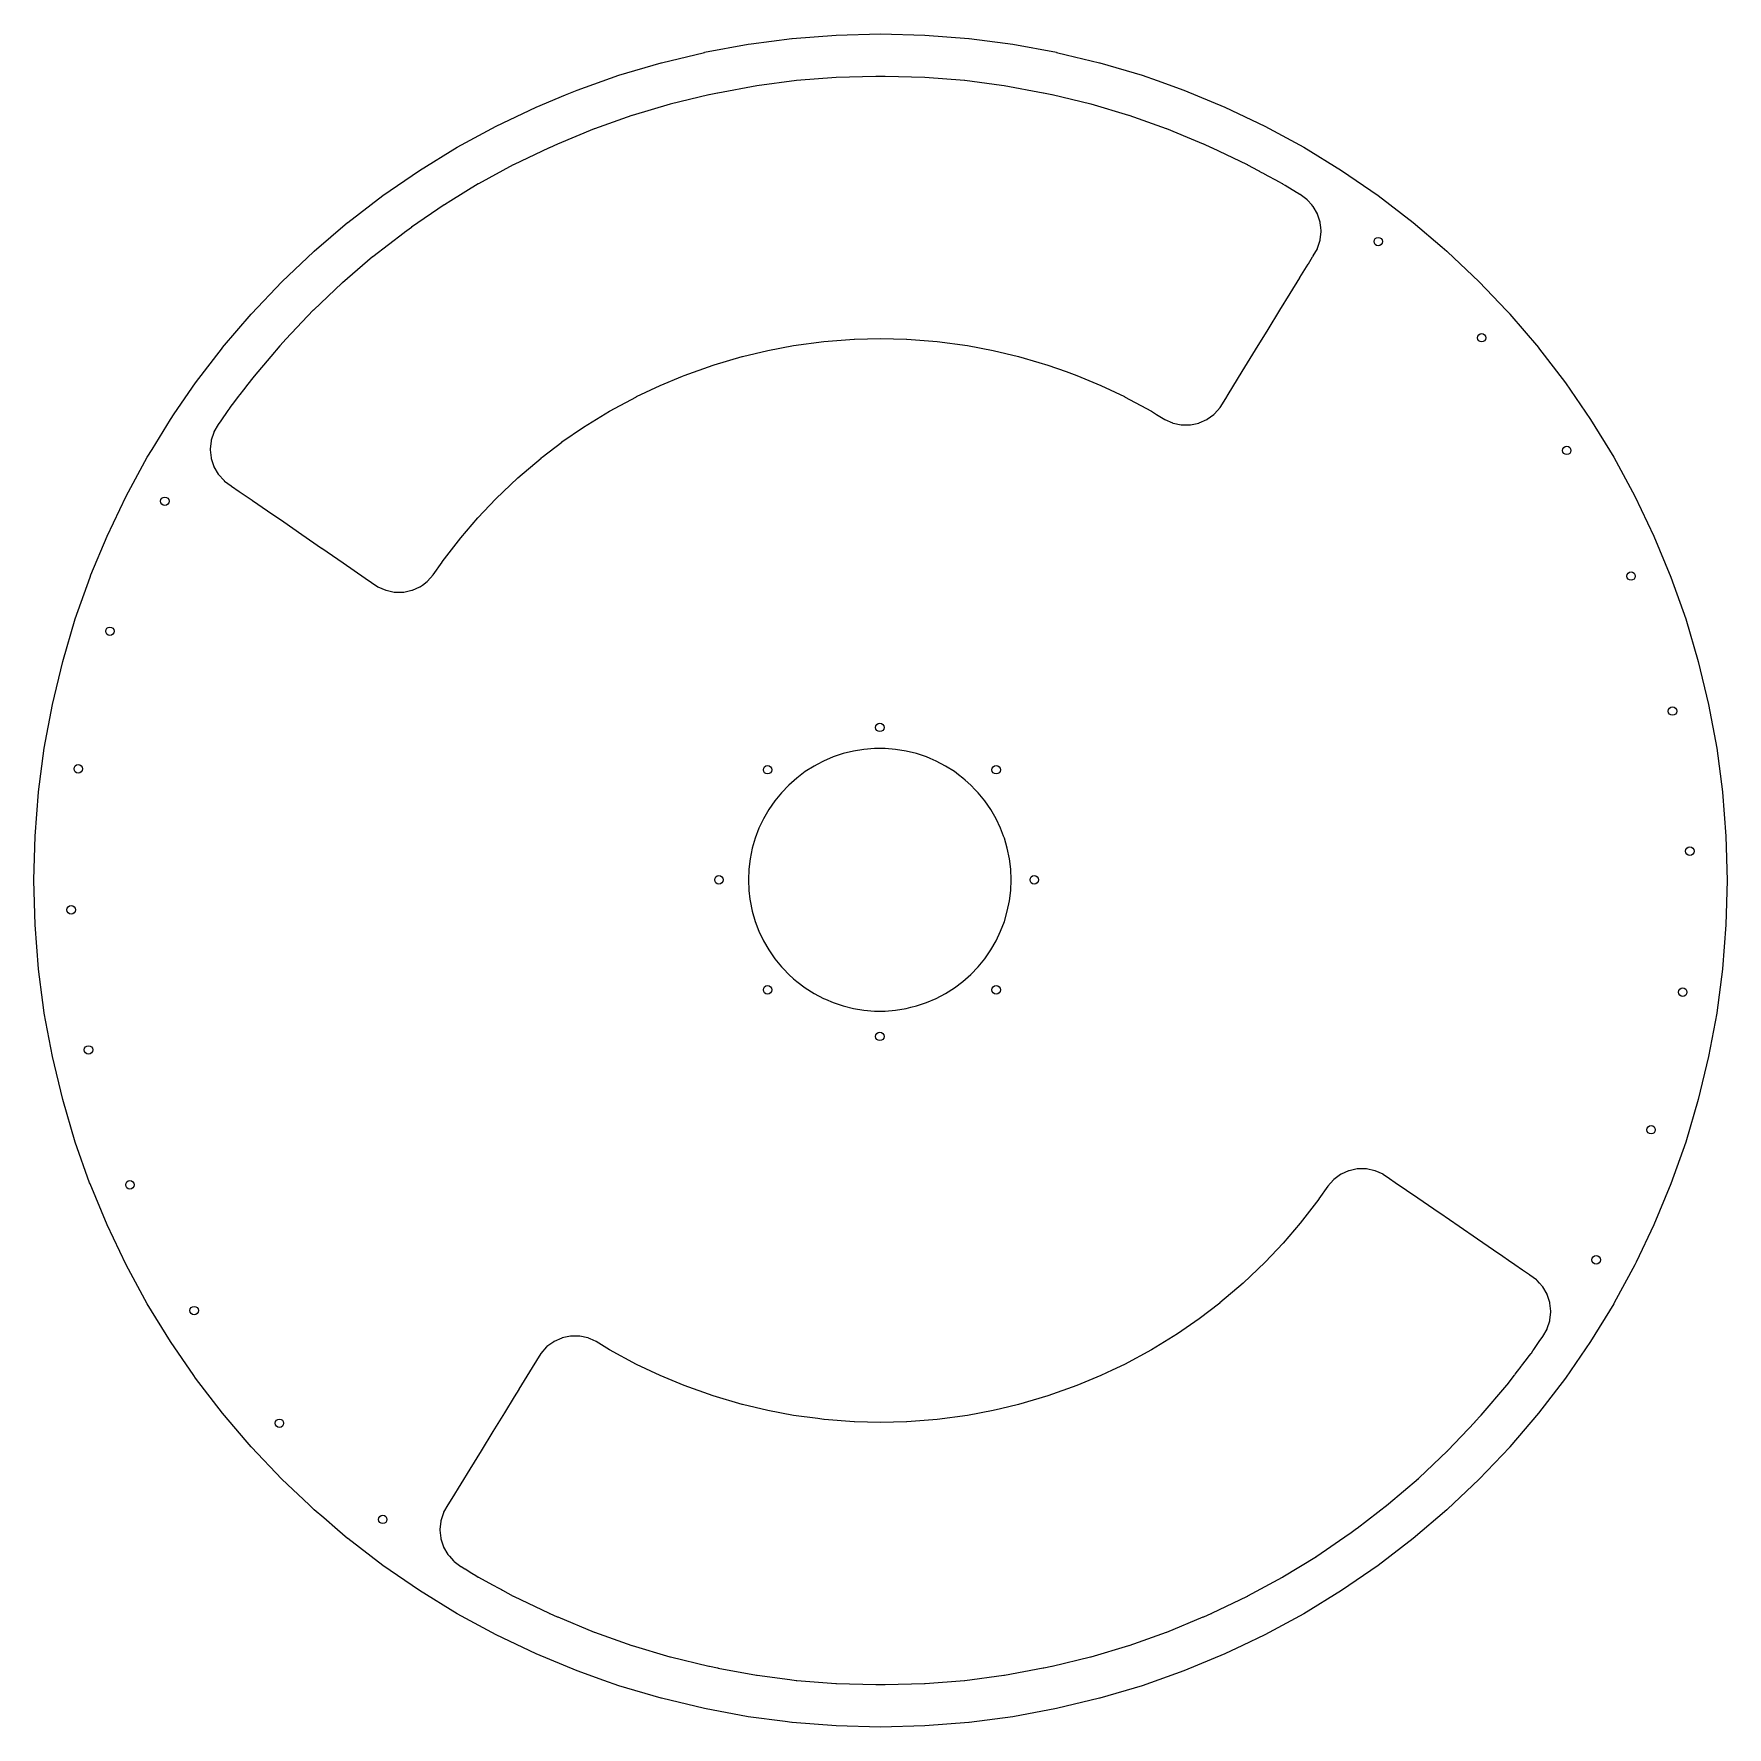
# Model space of a CAD drawing. Extents: x -1.57 to 1.58, y -1.58 to 1.57.
import ezdxf

# ---------------------------------------------------------------- set-up
doc = ezdxf.new("R2010")
doc.units = 0
doc.header["$MEASUREMENT"] = 0
doc.layers.add('BLACK', color=7, linetype='CONTINUOUS')

msp = doc.modelspace()

# ---------------------------------------------------------------- linework, layer by layer
at = {"layer": 'BLACK', "linetype": 'CONTINUOUS'}
for p, q in [((-0.326, 1.5391), (-0.2451, 1.554)), ((-0.2451, 1.554), (-0.245, 1.5541)), ((-0.245, 1.5541), (-0.2393, 1.5548)), ((-0.2393, 1.5548), (-0.1634, 1.5648)), ((-0.1634, 1.5648), (-0.1632, 1.5648)), ((-0.1632, 1.5648), (-0.0812, 1.5713)), ((-0.0812, 1.5713), (-0.081, 1.5713)), ((-0.081, 1.5713), (0.0012, 1.5734)), ((0.0012, 1.5734), (0.0014, 1.5734)), ((0.0014, 1.5734), (0.0836, 1.5713)), ((0.0836, 1.5713), (0.0838, 1.5713)), ((0.0838, 1.5713), (0.1658, 1.5648)), ((0.1658, 1.5648), (0.166, 1.5648)), ((0.166, 1.5648), (0.2335, 1.5559)), ((0.2335, 1.5559), (0.2476, 1.5541)), ((0.2476, 1.5541), (0.2477, 1.554)), ((0.2477, 1.554), (0.3286, 1.5391)), ((-0.4853, 1.4964), (-0.4064, 1.5198)), ((-0.4064, 1.5198), (-0.4062, 1.5198)), ((-0.4062, 1.5198), (-0.3262, 1.539)), ((-0.3262, 1.539), (-0.326, 1.5391)), ((0.3286, 1.5391), (0.3288, 1.539)), ((0.3288, 1.539), (0.3466, 1.5347)), ((0.3466, 1.5347), (0.4088, 1.5198)), ((0.4088, 1.5198), (0.409, 1.5198)), ((0.409, 1.5198), (0.4879, 1.4964)), ((-0.563, 1.4689), (-0.4854, 1.4964)), ((-0.4854, 1.4964), (-0.4853, 1.4964)), ((-0.1552, 1.4865), (-0.2285, 1.4769)), ((-0.1551, 1.4865), (-0.1552, 1.4865)), ((-0.1552, 1.4865), (-0.1552, 1.4865)), ((-0.155, 1.4866), (-0.1551, 1.4865)), ((-0.1549, 1.4866), (-0.155, 1.4866)), ((-0.155, 1.4866), (-0.155, 1.4866)), ((-0.0813, 1.4924), (-0.1549, 1.4866)), ((-0.0812, 1.4924), (-0.0813, 1.4924)), ((-0.0811, 1.4924), (-0.0812, 1.4924)), ((-0.0812, 1.4924), (-0.0812, 1.4924)), ((-0.081, 1.4924), (-0.0811, 1.4924)), ((-0.0809, 1.4924), (-0.081, 1.4924)), ((-0.0074, 1.4943), (-0.0809, 1.4924)), ((-0.0073, 1.4943), (-0.0074, 1.4943)), ((-0.007, 1.4943), (-0.0073, 1.4943)), ((-0.0069, 1.4943), (-0.007, 1.4943)), ((-0.0065, 1.4943), (-0.0069, 1.4943)), ((-0.0064, 1.4943), (-0.0065, 1.4943)), ((0.009, 1.4943), (-0.0064, 1.4943)), ((0.0091, 1.4943), (0.009, 1.4943)), ((0.0095, 1.4943), (0.0091, 1.4943)), ((0.0096, 1.4943), (0.0095, 1.4943)), ((0.0099, 1.4943), (0.0096, 1.4943)), ((0.0101, 1.4943), (0.0099, 1.4943)), ((0.0835, 1.4924), (0.0101, 1.4943)), ((0.0836, 1.4924), (0.0835, 1.4924)), ((0.0837, 1.4924), (0.0836, 1.4924)), ((0.0838, 1.4924), (0.0837, 1.4924)), ((0.0839, 1.4924), (0.0838, 1.4924)), ((0.0838, 1.4924), (0.0838, 1.4924)), ((0.1575, 1.4866), (0.0839, 1.4924)), ((0.1576, 1.4866), (0.1575, 1.4866)), ((0.1578, 1.4865), (0.1576, 1.4866)), ((0.1576, 1.4866), (0.1576, 1.4866)), ((0.1579, 1.4865), (0.1578, 1.4865)), ((0.1578, 1.4865), (0.1578, 1.4865)), ((0.2262, 1.4775), (0.1579, 1.4865)), ((0.4879, 1.4964), (0.488, 1.4964)), ((0.488, 1.4964), (0.5158, 1.4865)), ((0.5158, 1.4865), (0.5656, 1.4689)), ((-0.6391, 1.4373), (-0.5848, 1.4598)), ((-0.5848, 1.4598), (-0.5631, 1.4688)), ((-0.5631, 1.4688), (-0.563, 1.4689)), ((-0.3179, 1.4599), (-0.3897, 1.4426)), ((-0.3178, 1.4599), (-0.3179, 1.4599)), ((-0.3177, 1.4599), (-0.3178, 1.4599)), ((-0.3173, 1.46), (-0.3177, 1.4599)), ((-0.3172, 1.46), (-0.3173, 1.46)), ((-0.3018, 1.4633), (-0.3172, 1.46)), ((-0.3017, 1.4633), (-0.3018, 1.4633)), ((-0.3016, 1.4633), (-0.3017, 1.4633)), ((-0.3012, 1.4634), (-0.3016, 1.4633)), ((-0.3016, 1.4633), (-0.3016, 1.4633)), ((-0.3011, 1.4634), (-0.3012, 1.4634)), ((-0.2288, 1.4768), (-0.3011, 1.4634)), ((-0.2287, 1.4768), (-0.2288, 1.4768)), ((-0.2286, 1.4769), (-0.2287, 1.4768)), ((-0.2287, 1.4768), (-0.2287, 1.4768)), ((-0.2285, 1.4769), (-0.2286, 1.4769)), ((-0.2285, 1.4769), (-0.2285, 1.4769)), ((0.2311, 1.4769), (0.2262, 1.4775)), ((0.2312, 1.4769), (0.2311, 1.4769)), ((0.2313, 1.4768), (0.2312, 1.4769)), ((0.2312, 1.4769), (0.2312, 1.4769)), ((0.2314, 1.4768), (0.2313, 1.4768)), ((0.2315, 1.4768), (0.2314, 1.4768)), ((0.3038, 1.4634), (0.2315, 1.4768)), ((0.3039, 1.4634), (0.3038, 1.4634)), ((0.3042, 1.4633), (0.3039, 1.4634)), ((0.3046, 1.4633), (0.3042, 1.4633)), ((0.3047, 1.4632), (0.3046, 1.4633)), ((0.3198, 1.46), (0.3047, 1.4632)), ((0.3199, 1.46), (0.3198, 1.46)), ((0.3203, 1.4599), (0.3199, 1.46)), ((0.3207, 1.4598), (0.3203, 1.4599)), ((0.3923, 1.4426), (0.3207, 1.4598)), ((0.3207, 1.4598), (0.3207, 1.4598)), ((0.5656, 1.4689), (0.5657, 1.4688)), ((0.5657, 1.4688), (0.6418, 1.4373)), ((-0.7136, 1.4018), (-0.6393, 1.4373)), ((-0.6393, 1.4373), (-0.6391, 1.4373)), ((-0.4612, 1.4215), (-0.5308, 1.3968)), ((-0.4611, 1.4215), (-0.4612, 1.4215)), ((-0.461, 1.4215), (-0.4611, 1.4215)), ((-0.4609, 1.4216), (-0.461, 1.4215)), ((-0.461, 1.4215), (-0.461, 1.4215)), ((-0.4608, 1.4216), (-0.4609, 1.4216)), ((-0.3901, 1.4425), (-0.4608, 1.4216)), ((-0.39, 1.4426), (-0.3901, 1.4425)), ((-0.3899, 1.4426), (-0.39, 1.4426)), ((-0.3898, 1.4426), (-0.3899, 1.4426)), ((-0.3897, 1.4426), (-0.3898, 1.4426)), ((-0.3898, 1.4426), (-0.3898, 1.4426)), ((0.3924, 1.4426), (0.3923, 1.4426)), ((0.3925, 1.4426), (0.3924, 1.4426)), ((0.3924, 1.4426), (0.3924, 1.4426)), ((0.3928, 1.4425), (0.3925, 1.4426)), ((0.3929, 1.4425), (0.3928, 1.4425)), ((0.4634, 1.4216), (0.3929, 1.4425)), ((0.4635, 1.4216), (0.4634, 1.4216)), ((0.4636, 1.4215), (0.4635, 1.4216)), ((0.4637, 1.4215), (0.4636, 1.4215)), ((0.4639, 1.4214), (0.4637, 1.4215)), ((0.464, 1.4214), (0.4639, 1.4214)), ((0.5332, 1.3969), (0.464, 1.4214)), ((0.6418, 1.4373), (0.6419, 1.4373)), ((0.6419, 1.4373), (0.7162, 1.4018)), ((-0.786, 1.3625), (-0.7137, 1.4018)), ((-0.7137, 1.4018), (-0.7136, 1.4018)), ((-0.5311, 1.3967), (-0.5994, 1.3684)), ((-0.531, 1.3967), (-0.5311, 1.3967)), ((-0.5309, 1.3968), (-0.531, 1.3967)), ((-0.531, 1.3967), (-0.531, 1.3967)), ((-0.5308, 1.3968), (-0.5309, 1.3968)), ((-0.5309, 1.3968), (-0.5309, 1.3968)), ((0.5333, 1.3968), (0.5332, 1.3969)), ((0.5335, 1.3968), (0.5333, 1.3968)), ((0.5336, 1.3967), (0.5335, 1.3968)), ((0.5337, 1.3967), (0.5336, 1.3967)), ((0.5338, 1.3967), (0.5337, 1.3967)), ((0.5726, 1.3806), (0.5338, 1.3967)), ((0.7162, 1.4018), (0.7163, 1.4018)), ((0.7163, 1.4018), (0.7886, 1.3625)), ((-0.8563, 1.3194), (-0.7861, 1.3624)), ((-0.7861, 1.3624), (-0.786, 1.3625)), ((-0.6147, 1.3616), (-0.6814, 1.3298)), ((-0.6145, 1.3617), (-0.6147, 1.3616)), ((-0.6147, 1.3616), (-0.6147, 1.3616)), ((-0.6144, 1.3617), (-0.6145, 1.3617)), ((-0.6145, 1.3617), (-0.6145, 1.3617)), ((-0.5997, 1.3683), (-0.6144, 1.3617)), ((-0.5996, 1.3683), (-0.5997, 1.3683)), ((-0.5995, 1.3683), (-0.5996, 1.3683)), ((-0.5994, 1.3684), (-0.5995, 1.3683)), ((-0.5994, 1.3684), (-0.5994, 1.3684)), ((0.602, 1.3684), (0.5726, 1.3806)), ((0.6021, 1.3684), (0.602, 1.3684)), ((0.602, 1.3684), (0.602, 1.3684)), ((0.6022, 1.3683), (0.6021, 1.3684)), ((0.6025, 1.3682), (0.6022, 1.3683)), ((0.6026, 1.3681), (0.6025, 1.3682)), ((0.617, 1.3617), (0.6026, 1.3681)), ((0.6172, 1.3617), (0.617, 1.3617)), ((0.617, 1.3617), (0.617, 1.3617)), ((0.6175, 1.3615), (0.6172, 1.3617)), ((0.6172, 1.3617), (0.6172, 1.3617)), ((0.6176, 1.3615), (0.6175, 1.3615)), ((0.684, 1.3298), (0.6176, 1.3615)), ((0.7886, 1.3625), (0.7888, 1.3624)), ((0.7888, 1.3624), (0.8589, 1.3194)), ((-0.6817, 1.3296), (-0.7466, 1.2944)), ((-0.6816, 1.3297), (-0.6817, 1.3296)), ((-0.6815, 1.3297), (-0.6816, 1.3297)), ((-0.6816, 1.3297), (-0.6816, 1.3297)), ((-0.6814, 1.3298), (-0.6815, 1.3297)), ((-0.6814, 1.3298), (-0.6814, 1.3298)), ((0.6841, 1.3298), (0.684, 1.3298)), ((0.6841, 1.3297), (0.6841, 1.3298)), ((0.6842, 1.3297), (0.6841, 1.3297)), ((0.6844, 1.3296), (0.6842, 1.3297)), ((0.6845, 1.3295), (0.6844, 1.3296)), ((0.7042, 1.3188), (0.6845, 1.3295)), ((-0.9243, 1.2727), (-0.8564, 1.3193)), ((-0.8564, 1.3193), (-0.8563, 1.3194)), ((-0.7469, 1.2942), (-0.7981, 1.2628)), ((-0.7468, 1.2943), (-0.7469, 1.2942)), ((-0.7467, 1.2943), (-0.7468, 1.2943)), ((-0.7468, 1.2943), (-0.7468, 1.2943)), ((-0.7466, 1.2944), (-0.7467, 1.2944)), ((-0.7467, 1.2944), (-0.7467, 1.2943)), ((0.706, 1.3178), (0.7042, 1.3188)), ((0.7062, 1.3177), (0.706, 1.3178)), ((0.706, 1.3178), (0.706, 1.3178)), ((0.7109, 1.3152), (0.7062, 1.3177)), ((0.7062, 1.3177), (0.7062, 1.3177)), ((0.7123, 1.3144), (0.7109, 1.3152)), ((0.7223, 1.309), (0.7123, 1.3144)), ((0.7364, 1.3014), (0.7223, 1.309)), ((0.7425, 1.298), (0.7364, 1.3014)), ((0.7364, 1.3014), (0.7364, 1.3014)), ((0.7364, 1.3014), (0.7364, 1.3014)), ((0.7492, 1.2944), (0.7425, 1.298)), ((0.7493, 1.2944), (0.7492, 1.2944)), ((0.7493, 1.2943), (0.7493, 1.2944)), ((0.7494, 1.2943), (0.7493, 1.2943)), ((0.7496, 1.2942), (0.7494, 1.2943)), ((0.7497, 1.2941), (0.7496, 1.2942)), ((0.7539, 1.2915), (0.7497, 1.2941)), ((0.754, 1.2915), (0.7539, 1.2915)), ((0.7539, 1.2915), (0.7539, 1.2915)), ((0.7752, 1.2785), (0.754, 1.2915)), ((0.8589, 1.3194), (0.8591, 1.3193)), ((0.8591, 1.3193), (0.9269, 1.2727)), ((-0.9897, 1.2225), (-0.9244, 1.2726)), ((-0.9244, 1.2726), (-0.9243, 1.2727)), ((-0.7981, 1.2628), (-0.8098, 1.2556)), ((0.7752, 1.2784), (0.7752, 1.2785)), ((0.7766, 1.2776), (0.7752, 1.2784)), ((0.7815, 1.2746), (0.7766, 1.2776)), ((0.7816, 1.2746), (0.7815, 1.2746)), ((0.7817, 1.2745), (0.7816, 1.2746)), ((0.7818, 1.2744), (0.7817, 1.2745)), ((0.7945, 1.2651), (0.7818, 1.2744)), ((0.7946, 1.2651), (0.7945, 1.2651)), ((0.795, 1.2648), (0.7946, 1.2651)), ((0.7953, 1.2645), (0.795, 1.2648)), ((0.795, 1.2648), (0.795, 1.2648)), ((0.795, 1.2648), (0.795, 1.2648)), ((0.795, 1.2648), (0.795, 1.2648)), ((0.7953, 1.2644), (0.7953, 1.2645)), ((0.8034, 1.2555), (0.7953, 1.2644)), ((0.9269, 1.2727), (0.9269, 1.2727)), ((0.9269, 1.2727), (0.927, 1.2726)), ((0.927, 1.2726), (0.9923, 1.2225)), ((-0.8102, 1.2554), (-0.8708, 1.2138)), ((-0.8101, 1.2555), (-0.8102, 1.2554)), ((-0.81, 1.2555), (-0.8101, 1.2555)), ((-0.8099, 1.2556), (-0.81, 1.2556)), ((-0.81, 1.2556), (-0.81, 1.2555)), ((-0.8098, 1.2556), (-0.8099, 1.2556)), ((0.8056, 1.253), (0.8034, 1.2555)), ((0.8057, 1.2529), (0.8056, 1.253)), ((0.806, 1.2526), (0.8057, 1.2529)), ((0.8062, 1.2522), (0.806, 1.2526)), ((0.806, 1.2526), (0.806, 1.2526)), ((0.806, 1.2526), (0.806, 1.2526)), ((0.806, 1.2526), (0.806, 1.2526)), ((0.8063, 1.2521), (0.8062, 1.2522)), ((0.814, 1.2388), (0.8063, 1.2521)), ((0.814, 1.2387), (0.814, 1.2388)), ((0.8142, 1.2384), (0.814, 1.2387)), ((0.8142, 1.2383), (0.8142, 1.2384)), ((0.8142, 1.2384), (0.8142, 1.2384)), ((0.8144, 1.2379), (0.8142, 1.2383)), ((0.8144, 1.2378), (0.8144, 1.2379)), ((0.8191, 1.2232), (0.8144, 1.2378)), ((-1.0524, 1.169), (-0.9898, 1.2225)), ((-0.9898, 1.2225), (-0.9897, 1.2225)), ((-0.8848, 1.2035), (-0.9432, 1.1588)), ((-0.8845, 1.2038), (-0.8848, 1.2036)), ((-0.8848, 1.2036), (-0.8848, 1.2035)), ((-0.8844, 1.2039), (-0.8845, 1.2038)), ((-0.8843, 1.2039), (-0.8844, 1.2039)), ((-0.8713, 1.2134), (-0.8843, 1.2039)), ((-0.8712, 1.2135), (-0.8713, 1.2134)), ((-0.8713, 1.2134), (-0.8713, 1.2134)), ((-0.8709, 1.2137), (-0.8712, 1.2135)), ((-0.8708, 1.2138), (-0.8709, 1.2137)), ((0.8193, 1.2227), (0.8191, 1.2232)), ((0.8191, 1.2232), (0.8191, 1.2232)), ((0.8194, 1.2222), (0.8193, 1.2227)), ((0.8193, 1.2227), (0.8193, 1.2227)), ((0.8193, 1.2227), (0.8193, 1.2227)), ((0.8193, 1.2227), (0.8193, 1.2227)), ((0.8193, 1.2227), (0.8193, 1.2227)), ((0.8193, 1.2227), (0.8193, 1.2227)), ((0.8193, 1.2227), (0.8193, 1.2227)), ((0.8203, 1.2135), (0.8194, 1.2222)), ((0.8194, 1.2222), (0.8194, 1.2222)), ((0.8194, 1.1905), (0.821, 1.2057)), ((0.821, 1.2069), (0.8203, 1.2135)), ((0.821, 1.2068), (0.821, 1.2069)), ((0.821, 1.2063), (0.821, 1.2068)), ((0.821, 1.2057), (0.821, 1.2063)), ((0.821, 1.2063), (0.821, 1.2063)), ((0.821, 1.2063), (0.821, 1.2063)), ((0.821, 1.2063), (0.821, 1.2063)), ((0.821, 1.2063), (0.821, 1.2063)), ((0.821, 1.2063), (0.821, 1.2063)), ((0.821, 1.2063), (0.821, 1.2063)), ((0.821, 1.2057), (0.821, 1.2057)), ((0.9923, 1.2225), (0.9924, 1.2225)), ((0.9924, 1.2225), (1.0458, 1.1768)), ((-1.1122, 1.1123), (-1.0525, 1.1689)), ((-1.0525, 1.1689), (-1.0524, 1.169)), ((0.8062, 1.1605), (0.8139, 1.1738)), ((0.8139, 1.1738), (0.814, 1.1739)), ((0.814, 1.1739), (0.8142, 1.1742)), ((0.8142, 1.1743), (0.8144, 1.1747)), ((0.8142, 1.1742), (0.8142, 1.1743)), ((0.8142, 1.1743), (0.8142, 1.1743)), ((0.8144, 1.1748), (0.8191, 1.1894)), ((0.8144, 1.1747), (0.8144, 1.1748)), ((0.8191, 1.1894), (0.8193, 1.1899)), ((0.8191, 1.1894), (0.8191, 1.1894)), ((0.8193, 1.19), (0.8194, 1.1904)), ((0.8193, 1.1899), (0.8193, 1.19)), ((0.8193, 1.1899), (0.8193, 1.1899)), ((0.8193, 1.1899), (0.8193, 1.1899)), ((0.8193, 1.1899), (0.8193, 1.1899)), ((0.8194, 1.1904), (0.8194, 1.1905)), ((1.0458, 1.1768), (1.055, 1.169)), ((1.055, 1.169), (1.0551, 1.1689)), ((1.0551, 1.1689), (1.1148, 1.1122)), ((-0.9435, 1.1585), (-0.9996, 1.1106)), ((-0.9434, 1.1586), (-0.9435, 1.1585)), ((-0.9433, 1.1587), (-0.9434, 1.1586)), ((-0.9434, 1.1586), (-0.9434, 1.1586)), ((-0.9432, 1.1588), (-0.9433, 1.1587)), ((-0.9433, 1.1587), (-0.9433, 1.1587)), ((0.7815, 1.1201), (0.7968, 1.145)), ((0.7968, 1.145), (0.7972, 1.1457)), ((0.7968, 1.145), (0.7968, 1.145)), ((0.7968, 1.145), (0.7968, 1.145)), ((0.7972, 1.1457), (0.8051, 1.1586)), ((0.7972, 1.1457), (0.7972, 1.1457)), ((0.8051, 1.1586), (0.8056, 1.1595)), ((0.8056, 1.1595), (0.8057, 1.1596)), ((0.8057, 1.1596), (0.8059, 1.16)), ((0.8059, 1.16), (0.806, 1.1601)), ((0.806, 1.1601), (0.8062, 1.1603)), ((0.8062, 1.1603), (0.8062, 1.1605)), ((-1.1689, 1.0525), (-1.1123, 1.1121)), ((-1.1123, 1.1121), (-1.1122, 1.1123)), ((-0.9999, 1.1103), (-1.0535, 1.0595)), ((-0.9998, 1.1104), (-0.9999, 1.1103)), ((-0.9997, 1.1105), (-0.9998, 1.1104)), ((-0.9998, 1.1104), (-0.9998, 1.1104)), ((-0.9996, 1.1106), (-0.9997, 1.1105)), ((-0.9997, 1.1105), (-0.9997, 1.1105)), ((0.7634, 1.0906), (0.7811, 1.1194)), ((0.7811, 1.1194), (0.7815, 1.1201)), ((0.7815, 1.1201), (0.7815, 1.1201)), ((1.1148, 1.1122), (1.1149, 1.1121)), ((1.1149, 1.1121), (1.1656, 1.0587)), ((0.7442, 1.0594), (0.7634, 1.0906)), ((0.7634, 1.0906), (0.7634, 1.0906)), ((-1.2225, 0.9898), (-1.169, 1.0523)), ((-1.169, 1.0523), (-1.1689, 1.0525)), ((-1.0537, 1.0593), (-1.1045, 1.0057)), ((-1.0536, 1.0594), (-1.0537, 1.0593)), ((-1.0537, 1.0593), (-1.0537, 1.0593)), ((-1.0535, 1.0594), (-1.0536, 1.0594)), ((-1.0535, 1.0595), (-1.0535, 1.0595)), ((-1.0535, 1.0595), (-1.0535, 1.0594)), ((0.7224, 1.0238), (0.7442, 1.0594)), ((1.1656, 1.0587), (1.1716, 1.0525)), ((1.1716, 1.0525), (1.1717, 1.0523)), ((1.1717, 1.0523), (1.2251, 0.9898)), ((0.6991, 0.9859), (0.7224, 1.0238)), ((0.7224, 1.0238), (0.7224, 1.0238)), ((0.7224, 1.0238), (0.7224, 1.0238)), ((-1.2727, 0.9244), (-1.2226, 0.9896)), ((-1.2226, 0.9896), (-1.2225, 0.9898)), ((-1.1158, 0.9932), (-1.1328, 0.9733)), ((-1.1157, 0.9933), (-1.1158, 0.9932)), ((-1.1158, 0.9932), (-1.1158, 0.9932)), ((-1.1156, 0.9935), (-1.1157, 0.9933)), ((-1.1155, 0.9935), (-1.1156, 0.9935)), ((-1.1048, 1.0054), (-1.1155, 0.9935)), ((-1.1047, 1.0056), (-1.1048, 1.0054)), ((-1.1048, 1.0054), (-1.1048, 1.0054)), ((-1.1046, 1.0057), (-1.1047, 1.0056)), ((-1.1045, 1.0057), (-1.1046, 1.0057)), ((-0.2555, 0.9734), (-0.2084, 0.9847)), ((-0.2084, 0.9847), (-0.2082, 0.9847)), ((-0.2082, 0.9847), (-0.1605, 0.9936)), ((-0.1605, 0.9936), (-0.1604, 0.9936)), ((-0.1604, 0.9936), (-0.1041, 1.001)), ((-0.1041, 1.001), (-0.104, 1.001)), ((-0.104, 1.001), (-0.0474, 1.0054)), ((-0.0474, 1.0054), (-0.0473, 1.0055)), ((-0.0473, 1.0055), (0.0012, 1.0067)), ((0.0012, 1.0067), (0.0014, 1.0067)), ((0.0014, 1.0067), (0.0499, 1.0055)), ((0.0499, 1.0055), (0.05, 1.0054)), ((0.05, 1.0054), (0.1066, 1.001)), ((0.1066, 1.001), (0.1067, 1.001)), ((0.1067, 1.001), (0.163, 0.9936)), ((0.163, 0.9936), (0.1631, 0.9936)), ((0.1631, 0.9936), (0.2108, 0.9847)), ((0.2108, 0.9847), (0.211, 0.9847)), ((0.211, 0.9847), (0.2581, 0.9734)), ((0.6742, 0.9452), (0.6991, 0.9859)), ((0.6991, 0.9859), (0.6991, 0.9859)), ((1.2251, 0.9898), (1.2252, 0.9896)), ((1.2252, 0.9896), (1.2753, 0.9244)), ((-1.1328, 0.9733), (-1.1638, 0.937)), ((-0.3637, 0.9382), (-0.3102, 0.9572)), ((-0.3102, 0.9572), (-0.3101, 0.9572)), ((-0.3101, 0.9572), (-0.3079, 0.9579)), ((-0.3079, 0.9579), (-0.2557, 0.9733)), ((-0.2557, 0.9733), (-0.2555, 0.9734)), ((0.2581, 0.9734), (0.2583, 0.9733)), ((0.2583, 0.9733), (0.2957, 0.9622)), ((0.2957, 0.9622), (0.3127, 0.9572)), ((0.3127, 0.9572), (0.3128, 0.9572)), ((0.3128, 0.9572), (0.3466, 0.9452)), ((0.3466, 0.9452), (0.3663, 0.9382)), ((0.6479, 0.9024), (0.6742, 0.9452)), ((0.6742, 0.9452), (0.6742, 0.9452)), ((-1.3125, 0.8664), (-1.2728, 0.9242)), ((-1.2728, 0.9242), (-1.2727, 0.9244)), ((-1.1791, 0.917), (-1.1834, 0.9115)), ((-1.1778, 0.9188), (-1.1791, 0.917)), ((-1.1791, 0.917), (-1.1791, 0.917)), ((-1.164, 0.9368), (-1.1778, 0.9188)), ((-1.1639, 0.9368), (-1.164, 0.9368)), ((-1.1638, 0.937), (-1.1639, 0.9369)), ((-1.1639, 0.9369), (-1.1639, 0.9369)), ((-1.1639, 0.9369), (-1.1639, 0.9368)), ((-1.1638, 0.937), (-1.1638, 0.937)), ((-0.4526, 0.8987), (-0.4088, 0.9195)), ((-0.4088, 0.9195), (-0.4086, 0.9196)), ((-0.4086, 0.9196), (-0.367, 0.9368)), ((-0.367, 0.9368), (-0.3638, 0.9382)), ((-0.3638, 0.9382), (-0.3637, 0.9382)), ((0.3663, 0.9382), (0.3664, 0.9382)), ((0.3664, 0.9382), (0.4113, 0.9196)), ((0.4113, 0.9196), (0.4114, 0.9195)), ((0.4114, 0.9195), (0.4552, 0.8987)), ((1.2753, 0.9244), (1.2754, 0.9242)), ((1.2754, 0.9242), (1.322, 0.8564)), ((-1.2001, 0.8898), (-1.2089, 0.8782)), ((-1.1932, 0.8987), (-1.2001, 0.8898)), ((-1.1903, 0.9024), (-1.1932, 0.8987)), ((-1.1902, 0.9026), (-1.1903, 0.9024)), ((-1.1903, 0.9024), (-1.1903, 0.9024)), ((-1.1834, 0.9115), (-1.1902, 0.9026)), ((-1.1902, 0.9026), (-1.1902, 0.9026)), ((-0.5026, 0.8715), (-0.4527, 0.8986)), ((-0.4527, 0.8986), (-0.4526, 0.8987)), ((0.4552, 0.8987), (0.4553, 0.8986)), ((0.4553, 0.8986), (0.5052, 0.8715)), ((0.6331, 0.8783), (0.6434, 0.8951)), ((0.6434, 0.8951), (0.6479, 0.9024)), ((0.6479, 0.9024), (0.6479, 0.9024)), ((-1.3536, 0.8005), (-1.3195, 0.8563)), ((-1.3195, 0.8563), (-1.3194, 0.8564)), ((-1.3194, 0.8564), (-1.3125, 0.8664)), ((-1.2259, 0.8535), (-1.2304, 0.847)), ((-1.2126, 0.8729), (-1.2259, 0.8536)), ((-1.2259, 0.8536), (-1.2259, 0.8535)), ((-1.2091, 0.8779), (-1.2126, 0.8729)), ((-1.2126, 0.8729), (-1.2126, 0.8729)), ((-1.209, 0.8781), (-1.2091, 0.878)), ((-1.2091, 0.878), (-1.2091, 0.878)), ((-1.2091, 0.878), (-1.2091, 0.8779)), ((-1.2089, 0.8782), (-1.209, 0.8781)), ((-1.209, 0.8781), (-1.209, 0.8781)), ((-0.5511, 0.8418), (-0.5027, 0.8714)), ((-0.5027, 0.8714), (-0.5026, 0.8715)), ((0.5052, 0.8715), (0.5053, 0.8714)), ((0.5053, 0.8714), (0.5147, 0.8657)), ((0.5147, 0.8657), (0.5299, 0.8564)), ((0.5299, 0.8564), (0.5299, 0.8564)), ((0.5299, 0.8564), (0.53, 0.8563)), ((0.53, 0.8563), (0.5301, 0.8563)), ((0.5301, 0.8563), (0.5445, 0.8498)), ((0.5943, 0.8499), (0.6082, 0.8561)), ((0.6082, 0.8561), (0.6083, 0.8561)), ((0.6083, 0.8561), (0.6087, 0.8563)), ((0.6087, 0.8563), (0.6087, 0.8563)), ((0.6087, 0.8563), (0.6088, 0.8563)), ((0.6088, 0.8563), (0.6092, 0.8566)), ((0.6092, 0.8567), (0.6216, 0.8657)), ((0.6092, 0.8566), (0.6092, 0.8567)), ((0.6216, 0.8657), (0.6217, 0.8657)), ((0.6217, 0.8657), (0.622, 0.866)), ((0.622, 0.866), (0.6221, 0.866)), ((0.6221, 0.866), (0.6224, 0.8664)), ((0.6221, 0.866), (0.6221, 0.866)), ((0.6224, 0.8664), (0.6225, 0.8664)), ((0.6225, 0.8664), (0.6331, 0.8782)), ((0.6331, 0.8782), (0.6331, 0.8783)), ((0.6331, 0.8782), (0.6331, 0.8782)), ((0.6331, 0.8782), (0.6331, 0.8782)), ((0.6331, 0.8782), (0.6331, 0.8782)), ((0.6331, 0.8782), (0.6331, 0.8782)), ((0.6331, 0.8782), (0.6331, 0.8782)), ((0.6331, 0.8782), (0.6331, 0.8782)), ((0.6331, 0.8782), (0.6331, 0.8782)), ((1.322, 0.8564), (1.3221, 0.8563)), ((1.3221, 0.8563), (1.3651, 0.7861)), ((-1.2389, 0.8321), (-1.2437, 0.8174)), ((-1.2387, 0.8326), (-1.2389, 0.8321)), ((-1.2389, 0.8321), (-1.2389, 0.8321)), ((-1.2386, 0.8329), (-1.2387, 0.8326)), ((-1.2385, 0.833), (-1.2386, 0.8329)), ((-1.2306, 0.8467), (-1.2385, 0.833)), ((-1.2305, 0.8469), (-1.2306, 0.8468)), ((-1.2306, 0.8468), (-1.2306, 0.8467)), ((-1.2304, 0.847), (-1.2305, 0.8469)), ((-0.5912, 0.8143), (-0.5512, 0.8417)), ((-0.5512, 0.8417), (-0.5511, 0.8418)), ((0.5445, 0.8498), (0.5446, 0.8498)), ((0.5446, 0.8498), (0.545, 0.8496)), ((0.545, 0.8496), (0.545, 0.8496)), ((0.545, 0.8496), (0.545, 0.8496)), ((0.545, 0.8496), (0.545, 0.8496)), ((0.545, 0.8496), (0.545, 0.8496)), ((0.545, 0.8496), (0.5455, 0.8495)), ((0.5455, 0.8495), (0.5456, 0.8495)), ((0.5456, 0.8495), (0.5606, 0.8463)), ((0.5606, 0.8463), (0.5607, 0.8463)), ((0.5607, 0.8463), (0.5611, 0.8462)), ((0.5611, 0.8462), (0.5611, 0.8462)), ((0.5611, 0.8462), (0.5611, 0.8462)), ((0.5611, 0.8462), (0.5611, 0.8462)), ((0.5611, 0.8462), (0.5611, 0.8462)), ((0.5611, 0.8462), (0.5611, 0.8462)), ((0.5611, 0.8462), (0.5611, 0.8462)), ((0.5611, 0.8462), (0.5616, 0.8462)), ((0.5616, 0.8462), (0.5617, 0.8462)), ((0.5617, 0.8462), (0.5771, 0.8462)), ((0.5771, 0.8462), (0.5771, 0.8462)), ((0.5771, 0.8462), (0.5776, 0.8462)), ((0.5776, 0.8462), (0.5781, 0.8463)), ((0.5776, 0.8462), (0.5776, 0.8462)), ((0.5776, 0.8462), (0.5776, 0.8462)), ((0.5776, 0.8462), (0.5776, 0.8462)), ((0.5776, 0.8462), (0.5776, 0.8462)), ((0.5776, 0.8462), (0.5776, 0.8462)), ((0.5776, 0.8462), (0.5776, 0.8462)), ((0.5781, 0.8463), (0.5782, 0.8463)), ((0.5782, 0.8463), (0.5932, 0.8495)), ((0.5932, 0.8495), (0.5937, 0.8496)), ((0.5932, 0.8495), (0.5932, 0.8495)), ((0.5937, 0.8496), (0.5942, 0.8498)), ((0.5937, 0.8496), (0.5937, 0.8496)), ((0.5937, 0.8496), (0.5937, 0.8496)), ((0.5937, 0.8496), (0.5937, 0.8496)), ((0.5937, 0.8496), (0.5937, 0.8496)), ((0.5942, 0.8498), (0.5943, 0.8499)), ((-1.3625, 0.7861), (-1.3536, 0.8005)), ((-1.2439, 0.8164), (-1.2455, 0.8011)), ((-1.2455, 0.8011), (-1.2455, 0.801)), ((-1.2455, 0.801), (-1.2455, 0.8005)), ((-1.2455, 0.8005), (-1.2455, 0.8)), ((-1.2455, 0.8), (-1.2455, 0.8)), ((-1.2455, 0.8), (-1.2439, 0.7846)), ((-1.2438, 0.8169), (-1.2439, 0.8165)), ((-1.2439, 0.8165), (-1.2439, 0.8164)), ((-1.2437, 0.8174), (-1.2438, 0.8169)), ((-1.2437, 0.8174), (-1.2437, 0.8174)), ((-0.6279, 0.7861), (-0.5913, 0.8142)), ((-0.5913, 0.8142), (-0.5912, 0.8143)), ((-1.4018, 0.7137), (-1.3625, 0.786)), ((-1.3625, 0.786), (-1.3625, 0.7861)), ((-1.2439, 0.7846), (-1.2439, 0.7845)), ((-1.2439, 0.7845), (-1.2438, 0.7842)), ((-1.2438, 0.7842), (-1.2437, 0.7837)), ((-1.2437, 0.7837), (-1.2437, 0.7836)), ((-1.2437, 0.7836), (-1.2389, 0.769)), ((-1.2389, 0.769), (-1.2389, 0.7689)), ((-1.2389, 0.7689), (-1.2387, 0.7685)), ((-1.2387, 0.7685), (-1.2385, 0.7681)), ((-1.2385, 0.7681), (-1.2385, 0.7681)), ((-1.2385, 0.7681), (-1.2308, 0.7547)), ((-0.673, 0.7477), (-0.6299, 0.7845)), ((-0.6299, 0.7845), (-0.6298, 0.7846)), ((-0.6298, 0.7846), (-0.6279, 0.7861)), ((1.3651, 0.7861), (1.3651, 0.786)), ((1.3651, 0.786), (1.4044, 0.7137)), ((-1.2308, 0.7547), (-1.2307, 0.7546)), ((-1.2307, 0.7546), (-1.2305, 0.7542)), ((-1.2305, 0.7542), (-1.2302, 0.7539)), ((-1.2302, 0.7539), (-1.2301, 0.7538)), ((-1.2301, 0.7538), (-1.2198, 0.7424)), ((-1.2198, 0.7424), (-1.2198, 0.7423)), ((-1.2198, 0.7423), (-1.2195, 0.742)), ((-1.2195, 0.742), (-1.2195, 0.742)), ((-1.2195, 0.742), (-1.2195, 0.742)), ((-1.2195, 0.742), (-1.2191, 0.7417)), ((-1.2191, 0.7417), (-1.219, 0.7417)), ((-1.219, 0.7417), (-1.2066, 0.7326)), ((-1.2066, 0.7326), (-1.2065, 0.7325)), ((-1.2065, 0.7325), (-1.2062, 0.7323)), ((-1.2062, 0.7323), (-1.2061, 0.7323)), ((-1.2061, 0.7323), (-1.2058, 0.7321)), ((-1.2058, 0.7321), (-1.2057, 0.732)), ((-1.2057, 0.732), (-1.1917, 0.7224)), ((-0.7143, 0.7085), (-0.6731, 0.7476)), ((-0.6731, 0.7476), (-0.673, 0.7477)), ((-1.4373, 0.6393), (-1.4019, 0.7135)), ((-1.4019, 0.7135), (-1.4018, 0.7137)), ((-1.1917, 0.7224), (-1.1714, 0.7085)), ((-1.1714, 0.7085), (-1.1675, 0.7058)), ((-1.1675, 0.7058), (-1.1675, 0.7058)), ((-1.1675, 0.7058), (-1.1675, 0.7058)), ((-1.1675, 0.7058), (-1.1669, 0.7054)), ((-1.1669, 0.7054), (-1.1669, 0.7054)), ((-1.1669, 0.7054), (-1.139, 0.6863)), ((-0.7478, 0.6732), (-0.7144, 0.7084)), ((-0.7144, 0.7084), (-0.7143, 0.7085)), ((1.4044, 0.7137), (1.4045, 0.7135)), ((1.4045, 0.7135), (1.4399, 0.6393)), ((-1.139, 0.6863), (-1.139, 0.6863)), ((-1.139, 0.6863), (-1.139, 0.6863)), ((-1.139, 0.6863), (-1.1088, 0.6655)), ((-1.1088, 0.6655), (-1.1088, 0.6655)), ((-1.1088, 0.6655), (-1.075, 0.6423)), ((-0.7794, 0.6363), (-0.7479, 0.6731)), ((-0.7479, 0.6731), (-0.7478, 0.6732)), ((-1.4672, 0.5671), (-1.4374, 0.6391)), ((-1.4374, 0.6391), (-1.4373, 0.6393)), ((-1.075, 0.6423), (-1.075, 0.6423)), ((-1.075, 0.6423), (-1.0384, 0.6171)), ((-0.814, 0.5911), (-0.7795, 0.6361)), ((-0.7795, 0.6361), (-0.7794, 0.6363)), ((1.4399, 0.6393), (1.44, 0.6391)), ((1.44, 0.6391), (1.4715, 0.5631)), ((-1.0384, 0.6171), (-1.0384, 0.6171)), ((-1.0384, 0.6171), (-1.0377, 0.6167)), ((-1.0377, 0.6167), (-1.0377, 0.6167)), ((-1.0377, 0.6167), (-0.9984, 0.5897)), ((-1.4688, 0.5631), (-1.4672, 0.5671)), ((-0.9984, 0.5897), (-0.957, 0.5612)), ((-0.8411, 0.5553), (-0.8306, 0.5671)), ((-0.8306, 0.5671), (-0.8305, 0.5671)), ((-0.8305, 0.5672), (-0.8141, 0.591)), ((-0.8305, 0.5671), (-0.8305, 0.5672)), ((-0.8141, 0.591), (-0.814, 0.5911)), ((-1.4964, 0.4854), (-1.4689, 0.5629)), ((-1.4689, 0.5629), (-1.4688, 0.5631)), ((-0.957, 0.5612), (-0.957, 0.5612)), ((-0.957, 0.5612), (-0.9337, 0.5452)), ((-0.9337, 0.5452), (-0.9336, 0.5452)), ((-0.9336, 0.5452), (-0.9336, 0.5452)), ((-0.9336, 0.5452), (-0.9191, 0.5388)), ((-0.9191, 0.5388), (-0.919, 0.5387)), ((-0.919, 0.5387), (-0.9186, 0.5385)), ((-0.9186, 0.5385), (-0.9186, 0.5385)), ((-0.9186, 0.5385), (-0.9186, 0.5385)), ((-0.9186, 0.5385), (-0.9186, 0.5385)), ((-0.9186, 0.5385), (-0.9186, 0.5385)), ((-0.9186, 0.5385), (-0.9186, 0.5385)), ((-0.9186, 0.5385), (-0.9186, 0.5385)), ((-0.9186, 0.5385), (-0.9181, 0.5384)), ((-0.9181, 0.5384), (-0.918, 0.5384)), ((-0.918, 0.5384), (-0.903, 0.5352)), ((-0.8855, 0.5352), (-0.8704, 0.5384)), ((-0.8704, 0.5384), (-0.8699, 0.5385)), ((-0.8704, 0.5384), (-0.8704, 0.5384)), ((-0.8699, 0.5385), (-0.8694, 0.5387)), ((-0.8699, 0.5385), (-0.8699, 0.5385)), ((-0.8699, 0.5385), (-0.8699, 0.5385)), ((-0.8694, 0.5388), (-0.8554, 0.545)), ((-0.8694, 0.5387), (-0.8694, 0.5388)), ((-0.8554, 0.545), (-0.8553, 0.545)), ((-0.8553, 0.545), (-0.8549, 0.5452)), ((-0.8549, 0.5452), (-0.8548, 0.5452)), ((-0.8548, 0.5452), (-0.8544, 0.5455)), ((-0.8548, 0.5452), (-0.8548, 0.5452)), ((-0.8544, 0.5456), (-0.8506, 0.5483)), ((-0.8544, 0.5455), (-0.8544, 0.5456)), ((-0.8506, 0.5483), (-0.842, 0.5546)), ((-0.842, 0.5546), (-0.8419, 0.5546)), ((-0.8419, 0.5546), (-0.8416, 0.5549)), ((-0.8416, 0.5549), (-0.8415, 0.5549)), ((-0.8415, 0.5549), (-0.8412, 0.5553)), ((-0.8415, 0.5549), (-0.8415, 0.5549)), ((-0.8412, 0.5553), (-0.8411, 0.5553)), ((1.4715, 0.5631), (1.4715, 0.5629)), ((1.4715, 0.5629), (1.499, 0.4854)), ((-0.903, 0.5352), (-0.9029, 0.5352)), ((-0.9029, 0.5352), (-0.9025, 0.5351)), ((-0.9025, 0.5351), (-0.9025, 0.5351)), ((-0.9025, 0.5351), (-0.9025, 0.5351)), ((-0.9025, 0.5351), (-0.9025, 0.5351)), ((-0.9025, 0.5351), (-0.9025, 0.5351)), ((-0.9025, 0.5351), (-0.9025, 0.5351)), ((-0.9025, 0.5351), (-0.9025, 0.5351)), ((-0.9025, 0.5351), (-0.902, 0.5351)), ((-0.902, 0.5351), (-0.9019, 0.5351)), ((-0.9019, 0.5351), (-0.8865, 0.5351)), ((-0.8865, 0.5351), (-0.8865, 0.5351)), ((-0.8865, 0.5351), (-0.886, 0.5351)), ((-0.886, 0.5351), (-0.8855, 0.5352)), ((-0.886, 0.5351), (-0.886, 0.5351)), ((-0.886, 0.5351), (-0.886, 0.5351)), ((-0.886, 0.5351), (-0.886, 0.5351)), ((-0.886, 0.5351), (-0.886, 0.5351)), ((-0.886, 0.5351), (-0.886, 0.5351)), ((-0.886, 0.5351), (-0.886, 0.5351)), ((-0.8855, 0.5352), (-0.8855, 0.5352)), ((-1.5198, 0.4063), (-1.4964, 0.4852)), ((-1.4964, 0.4852), (-1.4964, 0.4854)), ((-1.4964, 0.4854), (-1.4964, 0.4854)), ((1.499, 0.4854), (1.499, 0.4852)), ((1.499, 0.4852), (1.5224, 0.4063)), ((-1.5391, 0.3262), (-1.5198, 0.4062)), ((-1.5198, 0.4062), (-1.5198, 0.4063)), ((1.5224, 0.4063), (1.5225, 0.4062)), ((1.5225, 0.4062), (1.5417, 0.3262)), ((-1.5541, 0.2451), (-1.5391, 0.326)), ((-1.5391, 0.326), (-1.5391, 0.3262)), ((1.5417, 0.3262), (1.5417, 0.326)), ((1.5417, 0.326), (1.5567, 0.2451)), ((-1.5648, 0.1633), (-1.5541, 0.2449)), ((-1.5541, 0.2449), (-1.5541, 0.2451)), ((-0.1047, 0.2207), (-0.1166, 0.2145)), ((-0.0866, 0.2284), (-0.1047, 0.2207)), ((-0.1047, 0.2207), (-0.1047, 0.2207)), ((-0.068, 0.2347), (-0.0866, 0.2284)), ((-0.0489, 0.2394), (-0.068, 0.2347)), ((-0.0294, 0.2425), (-0.0489, 0.2394)), ((-0.0489, 0.2394), (-0.0489, 0.2394)), ((-0.0098, 0.2441), (-0.0294, 0.2425)), ((-0.0294, 0.2425), (-0.0294, 0.2425)), ((-0.0294, 0.2425), (-0.0294, 0.2425)), ((-0.0294, 0.2425), (-0.0294, 0.2425)), ((0.0098, 0.2441), (-0.0098, 0.2441)), ((0.0294, 0.2425), (0.0098, 0.2441)), ((0.0489, 0.2394), (0.0294, 0.2425)), ((0.0294, 0.2425), (0.0294, 0.2425)), ((0.0294, 0.2425), (0.0294, 0.2425)), ((0.0294, 0.2425), (0.0294, 0.2425)), ((0.068, 0.2347), (0.0489, 0.2394)), ((0.0489, 0.2394), (0.0489, 0.2394)), ((0.0866, 0.2284), (0.068, 0.2347)), ((0.068, 0.2347), (0.068, 0.2347)), ((0.068, 0.2347), (0.068, 0.2347)), ((0.0937, 0.2254), (0.0866, 0.2284)), ((0.1047, 0.2207), (0.0937, 0.2254)), ((0.1222, 0.2116), (0.1047, 0.2207)), ((0.1047, 0.2207), (0.1047, 0.2207)), ((0.1047, 0.2207), (0.1047, 0.2207)), ((0.1047, 0.2207), (0.1047, 0.2207)), ((1.5567, 0.2451), (1.5567, 0.2449)), ((1.5567, 0.2449), (1.5675, 0.1633)), ((-0.1545, 0.1892), (-0.1692, 0.1762)), ((-0.1388, 0.2011), (-0.1545, 0.1892)), ((-0.1545, 0.1892), (-0.1545, 0.1892)), ((-0.1222, 0.2116), (-0.1388, 0.2011)), ((-0.1166, 0.2145), (-0.1222, 0.2116)), ((-0.1222, 0.2116), (-0.1222, 0.2116)), ((-0.1222, 0.2116), (-0.1222, 0.2116)), ((0.1388, 0.2011), (0.1222, 0.2116)), ((0.1222, 0.2116), (0.1222, 0.2116)), ((0.1222, 0.2116), (0.1222, 0.2116)), ((0.1467, 0.1951), (0.1388, 0.2011)), ((0.1388, 0.2011), (0.1388, 0.2011)), ((0.1388, 0.2011), (0.1388, 0.2011)), ((0.1545, 0.1892), (0.1467, 0.1951)), ((0.1588, 0.1854), (0.1545, 0.1892)), ((-1.5713, 0.0812), (-1.5649, 0.1632)), ((-1.5649, 0.1632), (-1.5648, 0.1633)), ((-0.1829, 0.162), (-0.1953, 0.1468)), ((-0.1692, 0.1762), (-0.1829, 0.162)), ((-0.1829, 0.162), (-0.1829, 0.162)), ((-0.1692, 0.1762), (-0.1692, 0.1762)), ((0.1692, 0.1762), (0.1588, 0.1854)), ((0.1776, 0.1675), (0.1692, 0.1762)), ((0.1692, 0.1762), (0.1692, 0.1762)), ((0.1692, 0.1762), (0.1692, 0.1762)), ((0.1829, 0.162), (0.1776, 0.1675)), ((0.1953, 0.1468), (0.1829, 0.162)), ((0.1829, 0.162), (0.1829, 0.162)), ((0.1829, 0.162), (0.1829, 0.162)), ((1.5675, 0.1633), (1.5675, 0.1632)), ((1.5675, 0.1632), (1.5739, 0.0812)), ((-0.2065, 0.1306), (-0.2163, 0.1135)), ((-0.1953, 0.1468), (-0.2065, 0.1306)), ((-0.2065, 0.1306), (-0.2065, 0.1306)), ((-0.1953, 0.1468), (-0.1953, 0.1468)), ((-0.1953, 0.1468), (-0.1953, 0.1468)), ((-0.1953, 0.1468), (-0.1953, 0.1468)), ((0.2065, 0.1306), (0.1953, 0.1468)), ((0.2163, 0.1135), (0.2065, 0.1306)), ((-0.2248, 0.0958), (-0.2317, 0.0774)), ((-0.2163, 0.1135), (-0.2248, 0.0958)), ((0.2248, 0.0958), (0.2163, 0.1135)), ((0.2163, 0.1135), (0.2163, 0.1135)), ((0.2163, 0.1135), (0.2163, 0.1135)), ((0.2303, 0.0811), (0.2248, 0.0958)), ((-1.5734, 0), (-1.5713, 0.081)), ((-1.5713, 0.081), (-1.5713, 0.0812)), ((-0.2317, 0.0774), (-0.2372, 0.0585)), ((0.2317, 0.0774), (0.2303, 0.0811)), ((0.2372, 0.0585), (0.2317, 0.0774)), ((1.5739, 0.0812), (1.5739, 0.081)), ((1.5739, 0.081), (1.5761, -0.0013)), ((-0.2411, 0.0392), (-0.2435, 0.0197)), ((-0.2372, 0.0585), (-0.2411, 0.0392)), ((0.2411, 0.0392), (0.2372, 0.0585)), ((0.2435, 0.0197), (0.2411, 0.0392)), ((-1.5734, 0), (-1.5734, 0)), ((-0.2435, 0.0197), (-0.2443, 0)), ((-0.2443, 0), (-0.2443, 0)), ((-0.2435, 0.0197), (-0.2435, 0.0197)), ((0.2443, 0), (0.2435, 0.0197)), ((0.2435, -0.0197), (0.2443, 0)), ((-1.5735, -0.0013), (-1.5734, 0)), ((-1.5735, -0.0014), (-1.5735, -0.0013)), ((-1.5713, -0.0837), (-1.5735, -0.0014)), ((-0.2443, 0), (-0.2435, -0.0197)), ((-0.2435, -0.0197), (-0.2435, -0.0197)), ((-0.2435, -0.0197), (-0.2435, -0.0197)), ((-0.2435, -0.0197), (-0.2415, -0.0359)), ((0.2411, -0.0392), (0.2435, -0.0197)), ((1.5761, -0.0014), (1.5739, -0.0837)), ((1.5761, -0.0013), (1.5761, -0.0014)), ((-0.2415, -0.0359), (-0.2411, -0.0392)), ((-0.2411, -0.0392), (-0.2372, -0.0585)), ((-0.2372, -0.0585), (-0.2317, -0.0774)), ((0.2317, -0.0774), (0.2372, -0.0585)), ((0.2372, -0.0585), (0.2411, -0.0392)), ((-1.5713, -0.0838), (-1.5713, -0.0837)), ((-1.5649, -0.1659), (-1.5713, -0.0838)), ((-0.2317, -0.0774), (-0.2248, -0.0958)), ((0.2248, -0.0958), (0.2317, -0.0774)), ((1.5739, -0.0838), (1.5675, -0.1659)), ((1.5739, -0.0837), (1.5739, -0.0838)), ((-0.2248, -0.0958), (-0.2163, -0.1135)), ((-0.2163, -0.1135), (-0.2163, -0.1135)), ((-0.2163, -0.1135), (-0.2163, -0.1135)), ((-0.2163, -0.1135), (-0.2065, -0.1306)), ((0.2065, -0.1306), (0.2163, -0.1135)), ((0.2163, -0.1135), (0.2248, -0.0958)), ((-0.2065, -0.1306), (-0.1953, -0.1468)), ((-0.1953, -0.1468), (-0.1953, -0.1468)), ((-0.1953, -0.1468), (-0.1953, -0.1468)), ((-0.1953, -0.1468), (-0.1829, -0.162)), ((0.1829, -0.162), (0.1953, -0.1468)), ((0.1953, -0.1468), (0.2065, -0.1306)), ((-1.5648, -0.166), (-1.5649, -0.1659)), ((-1.5566, -0.2284), (-1.5648, -0.166)), ((-0.1829, -0.162), (-0.1829, -0.162)), ((-0.1829, -0.162), (-0.1792, -0.1659)), ((-0.1792, -0.1659), (-0.1692, -0.1762)), ((-0.1692, -0.1762), (-0.1692, -0.1762)), ((-0.1692, -0.1762), (-0.1692, -0.1762)), ((-0.1692, -0.1762), (-0.1603, -0.1841)), ((-0.1603, -0.1841), (-0.1545, -0.1892)), ((0.1545, -0.1892), (0.1692, -0.1762)), ((0.1692, -0.1762), (0.1829, -0.162)), ((1.5675, -0.166), (1.5567, -0.2476)), ((1.5675, -0.1659), (1.5675, -0.166)), ((-0.1545, -0.1892), (-0.1545, -0.1892)), ((-0.1545, -0.1892), (-0.1545, -0.1892)), ((-0.1545, -0.1892), (-0.1388, -0.2011)), ((-0.1388, -0.2011), (-0.1222, -0.2116)), ((-0.1222, -0.2116), (-0.1047, -0.2207)), ((0.1047, -0.2207), (0.1222, -0.2116)), ((0.1222, -0.2116), (0.1388, -0.2011)), ((0.1388, -0.2011), (0.1545, -0.1892)), ((-1.5541, -0.2476), (-1.5566, -0.2284)), ((-1.5541, -0.2478), (-1.5541, -0.2476)), ((-1.5391, -0.3287), (-1.5541, -0.2478)), ((-0.1047, -0.2207), (-0.1047, -0.2207)), ((-0.1047, -0.2207), (-0.1047, -0.2207)), ((-0.1047, -0.2207), (-0.101, -0.2223)), ((-0.101, -0.2223), (-0.0866, -0.2284)), ((-0.0866, -0.2284), (-0.068, -0.2347)), ((-0.068, -0.2347), (-0.068, -0.2347)), ((-0.068, -0.2347), (-0.068, -0.2347)), ((-0.068, -0.2347), (-0.0489, -0.2394)), ((-0.0489, -0.2394), (-0.0489, -0.2394)), ((-0.0489, -0.2394), (-0.0489, -0.2394)), ((-0.0489, -0.2394), (-0.0489, -0.2394)), ((-0.0489, -0.2394), (-0.0489, -0.2394)), ((-0.0489, -0.2394), (-0.0294, -0.2425)), ((-0.0294, -0.2425), (-0.0294, -0.2425)), ((-0.0294, -0.2425), (-0.0294, -0.2425)), ((-0.0294, -0.2425), (-0.0098, -0.2441)), ((-0.0098, -0.2441), (-0.0098, -0.2441)), ((-0.0098, -0.2441), (0.0098, -0.2441)), ((0.0098, -0.2441), (0.0294, -0.2425)), ((0.0098, -0.2441), (0.0098, -0.2441)), ((0.0294, -0.2425), (0.0489, -0.2394)), ((0.0294, -0.2425), (0.0294, -0.2425)), ((0.0294, -0.2425), (0.0294, -0.2425)), ((0.0489, -0.2394), (0.0578, -0.2372)), ((0.0489, -0.2394), (0.0489, -0.2394)), ((0.0489, -0.2394), (0.0489, -0.2394)), ((0.0489, -0.2394), (0.0489, -0.2394)), ((0.0489, -0.2394), (0.0489, -0.2394)), ((0.0578, -0.2372), (0.068, -0.2347)), ((0.068, -0.2347), (0.0866, -0.2284)), ((0.0866, -0.2284), (0.1047, -0.2207)), ((1.5567, -0.2478), (1.5417, -0.3287)), ((1.5567, -0.2476), (1.5567, -0.2478)), ((-1.5391, -0.3288), (-1.5391, -0.3287)), ((-1.5198, -0.4088), (-1.5391, -0.3288)), ((1.5417, -0.3288), (1.5225, -0.4088)), ((1.5417, -0.3287), (1.5417, -0.3288)), ((-1.5198, -0.409), (-1.5198, -0.4088)), ((-1.4964, -0.4879), (-1.5198, -0.409)), ((1.5224, -0.409), (1.499, -0.4879)), ((1.5225, -0.4088), (1.5224, -0.409)), ((-1.4964, -0.488), (-1.4964, -0.4879)), ((-1.4697, -0.5635), (-1.4964, -0.488)), ((1.499, -0.488), (1.4715, -0.5656)), ((1.499, -0.4879), (1.499, -0.488)), ((-1.4689, -0.5656), (-1.4697, -0.5635)), ((-1.4688, -0.5658), (-1.4689, -0.5656)), ((-1.4374, -0.6418), (-1.4688, -0.5658)), ((0.8438, -0.558), (0.8332, -0.5697)), ((0.8439, -0.5579), (0.8438, -0.558)), ((0.8441, -0.5576), (0.8439, -0.5579)), ((0.8445, -0.5573), (0.8441, -0.5576)), ((0.8571, -0.5482), (0.8445, -0.5573)), ((0.8445, -0.5573), (0.8445, -0.5573)), ((0.8575, -0.5479), (0.8571, -0.5482)), ((0.8571, -0.5482), (0.8571, -0.5482)), ((0.8578, -0.5477), (0.8575, -0.5479)), ((0.8579, -0.5477), (0.8578, -0.5477)), ((0.872, -0.5414), (0.8579, -0.5477)), ((0.8721, -0.5414), (0.872, -0.5414)), ((0.8725, -0.5412), (0.8721, -0.5414)), ((0.873, -0.5411), (0.8725, -0.5412)), ((0.8881, -0.5379), (0.873, -0.5411)), ((0.873, -0.5411), (0.873, -0.5411)), ((0.8883, -0.5378), (0.8881, -0.5379)), ((0.8886, -0.5378), (0.8883, -0.5378)), ((0.8891, -0.5378), (0.8886, -0.5378)), ((0.8886, -0.5378), (0.8886, -0.5378)), ((0.9045, -0.5378), (0.8891, -0.5378)), ((0.8891, -0.5378), (0.8891, -0.5378)), ((0.9046, -0.5378), (0.9045, -0.5378)), ((0.9051, -0.5378), (0.9046, -0.5378)), ((0.9055, -0.5378), (0.9051, -0.5378)), ((0.9051, -0.5378), (0.9051, -0.5378)), ((0.9056, -0.5379), (0.9055, -0.5378)), ((0.9207, -0.5411), (0.9056, -0.5379)), ((0.9212, -0.5412), (0.9207, -0.5411)), ((0.9207, -0.5411), (0.9207, -0.5411)), ((0.9217, -0.5414), (0.9212, -0.5412)), ((0.9212, -0.5412), (0.9212, -0.5412)), ((0.9212, -0.5412), (0.9212, -0.5412)), ((0.9212, -0.5412), (0.9212, -0.5412)), ((0.9361, -0.5478), (0.9217, -0.5414)), ((0.9217, -0.5414), (0.9217, -0.5414)), ((0.9362, -0.5479), (0.9361, -0.5478)), ((0.9363, -0.5479), (0.9362, -0.5479)), ((0.948, -0.556), (0.9363, -0.5479)), ((0.9589, -0.5635), (0.948, -0.556)), ((1.001, -0.5923), (0.9589, -0.5635)), ((0.9589, -0.5635), (0.9589, -0.5635)), ((1.4715, -0.5658), (1.44, -0.6418)), ((1.4715, -0.5656), (1.4715, -0.5658)), ((0.8166, -0.5938), (0.7821, -0.6388)), ((0.8167, -0.5937), (0.8166, -0.5938)), ((0.8331, -0.5699), (0.8167, -0.5937)), ((0.8332, -0.5697), (0.8331, -0.5698)), ((0.8331, -0.5698), (0.8331, -0.5699)), ((1.0404, -0.6194), (1.001, -0.5923)), ((1.001, -0.5923), (1.001, -0.5923)), ((1.0415, -0.6202), (1.0404, -0.6194)), ((1.0776, -0.645), (1.0415, -0.6202)), ((-1.4373, -0.6419), (-1.4374, -0.6418)), ((-1.4019, -0.7162), (-1.4373, -0.6419)), ((0.782, -0.6389), (0.7505, -0.6758)), ((0.7821, -0.6388), (0.782, -0.6389)), ((1.112, -0.6686), (1.0776, -0.645)), ((1.4399, -0.6419), (1.4069, -0.7112)), ((1.44, -0.6418), (1.4399, -0.6419)), ((0.7504, -0.6759), (0.717, -0.7111)), ((0.7505, -0.6758), (0.7504, -0.6759)), ((1.1417, -0.6889), (1.112, -0.6686)), ((1.112, -0.6686), (1.112, -0.6686)), ((1.1591, -0.7009), (1.1417, -0.6889)), ((-1.4018, -0.7163), (-1.4019, -0.7162)), ((-1.3625, -0.7887), (-1.4018, -0.7163)), ((0.7169, -0.7112), (0.6757, -0.7503)), ((0.717, -0.7111), (0.7169, -0.7112)), ((1.1695, -0.708), (1.1591, -0.7009)), ((1.1815, -0.7163), (1.1695, -0.708)), ((1.1695, -0.708), (1.1695, -0.708)), ((1.1955, -0.7259), (1.1815, -0.7163)), ((1.4044, -0.7163), (1.3661, -0.7868)), ((1.4045, -0.7162), (1.4044, -0.7163)), ((1.4069, -0.7112), (1.4045, -0.7162)), ((0.6756, -0.7504), (0.6325, -0.7872)), ((0.6757, -0.7503), (0.6756, -0.7504)), ((1.2084, -0.7347), (1.1955, -0.7259)), ((1.1955, -0.7259), (1.1955, -0.7259)), ((1.2085, -0.7348), (1.2084, -0.7347)), ((1.2087, -0.735), (1.2085, -0.7348)), ((1.2088, -0.735), (1.2087, -0.735)), ((1.2091, -0.7352), (1.2088, -0.735)), ((1.2092, -0.7353), (1.2091, -0.7352)), ((1.2217, -0.7444), (1.2092, -0.7353)), ((1.2218, -0.7444), (1.2217, -0.7444)), ((1.2221, -0.7447), (1.2218, -0.7444)), ((1.2224, -0.745), (1.2221, -0.7447)), ((1.2221, -0.7447), (1.2221, -0.7447)), ((1.2221, -0.7447), (1.2221, -0.7447)), ((1.2225, -0.7451), (1.2224, -0.745)), ((1.2272, -0.7504), (1.2225, -0.7451)), ((1.2328, -0.7565), (1.2272, -0.7504)), ((0.6324, -0.7873), (0.5939, -0.8168)), ((0.6325, -0.7872), (0.6324, -0.7873)), ((1.2328, -0.7566), (1.2328, -0.7565)), ((1.2331, -0.7569), (1.2328, -0.7566)), ((1.2334, -0.7574), (1.2331, -0.7569)), ((1.2331, -0.7569), (1.2331, -0.7569)), ((1.2331, -0.7569), (1.2331, -0.7569)), ((1.2331, -0.7569), (1.2331, -0.7569)), ((1.2411, -0.7707), (1.2334, -0.7574)), ((1.2334, -0.7574), (1.2334, -0.7574)), ((1.2412, -0.7708), (1.2411, -0.7707)), ((1.2413, -0.7711), (1.2412, -0.7708)), ((1.2413, -0.7712), (1.2413, -0.7711)), ((1.2414, -0.7712), (1.2413, -0.7712)), ((1.2415, -0.7717), (1.2414, -0.7712)), ((1.2463, -0.7863), (1.2415, -0.7717)), ((1.2415, -0.7717), (1.2415, -0.7717)), ((1.2463, -0.7864), (1.2463, -0.7863)), ((1.2464, -0.7868), (1.2463, -0.7864)), ((1.2464, -0.7869), (1.2464, -0.7868)), ((1.2464, -0.7868), (1.2464, -0.7868)), ((1.2465, -0.7873), (1.2464, -0.7869)), ((1.2465, -0.7874), (1.2465, -0.7873)), ((1.2481, -0.8026), (1.2465, -0.7874)), ((1.3661, -0.7868), (1.3651, -0.7887)), ((-1.3625, -0.7888), (-1.3625, -0.7887)), ((-1.3195, -0.859), (-1.3625, -0.7888)), ((0.5938, -0.8169), (0.5538, -0.8444)), ((0.5939, -0.8168), (0.5938, -0.8169)), ((1.2465, -0.8191), (1.2481, -0.8038)), ((1.2481, -0.8027), (1.2481, -0.8026)), ((1.2482, -0.8032), (1.2481, -0.8027)), ((1.2481, -0.8038), (1.2482, -0.8032)), ((1.2481, -0.8038), (1.2481, -0.8038)), ((1.2482, -0.8032), (1.2482, -0.8032)), ((1.2482, -0.8032), (1.2482, -0.8032)), ((1.2482, -0.8032), (1.2482, -0.8032)), ((1.2482, -0.8032), (1.2482, -0.8032)), ((1.2482, -0.8032), (1.2482, -0.8032)), ((1.2482, -0.8032), (1.2482, -0.8032)), ((1.3651, -0.7888), (1.3221, -0.859)), ((1.3651, -0.7887), (1.3651, -0.7888)), ((-0.5755, -0.849), (-0.5906, -0.8522)), ((-0.5754, -0.8489), (-0.5755, -0.849)), ((-0.575, -0.8489), (-0.5754, -0.8489)), ((-0.5745, -0.8489), (-0.575, -0.8489)), ((-0.575, -0.8489), (-0.575, -0.8489)), ((-0.5744, -0.8489), (-0.5745, -0.8489)), ((-0.5591, -0.8489), (-0.5744, -0.8489)), ((-0.559, -0.8489), (-0.5591, -0.8489)), ((-0.5585, -0.8489), (-0.559, -0.8489)), ((-0.5581, -0.849), (-0.5585, -0.8489)), ((-0.558, -0.849), (-0.5581, -0.849)), ((-0.5429, -0.8522), (-0.558, -0.849)), ((0.5537, -0.8445), (0.5296, -0.8592)), ((0.5538, -0.8444), (0.5537, -0.8445)), ((1.23, -0.854), (1.233, -0.8497)), ((1.233, -0.8497), (1.2331, -0.8496)), ((1.2331, -0.8495), (1.2332, -0.8493)), ((1.2331, -0.8496), (1.2331, -0.8495)), ((1.2332, -0.8493), (1.2411, -0.8357)), ((1.2411, -0.8356), (1.2413, -0.8353)), ((1.2411, -0.8357), (1.2411, -0.8356)), ((1.2413, -0.8353), (1.2413, -0.8352)), ((1.2413, -0.8352), (1.2414, -0.8352)), ((1.2414, -0.8352), (1.2415, -0.8348)), ((1.2415, -0.8347), (1.2463, -0.8201)), ((1.2415, -0.8348), (1.2415, -0.8347)), ((1.2463, -0.82), (1.2464, -0.8196)), ((1.2463, -0.8201), (1.2463, -0.82)), ((1.2464, -0.8195), (1.2465, -0.8192)), ((1.2464, -0.8196), (1.2464, -0.8195)), ((1.2464, -0.8196), (1.2464, -0.8196)), ((1.2465, -0.8192), (1.2465, -0.8191)), ((-1.3194, -0.8591), (-1.3195, -0.859)), ((-1.2759, -0.9223), (-1.3194, -0.8591)), ((-0.6306, -0.8811), (-0.6467, -0.9073)), ((-0.6305, -0.8809), (-0.6306, -0.8811)), ((-0.6198, -0.869), (-0.6305, -0.8809)), ((-0.6305, -0.8809), (-0.6305, -0.8809)), ((-0.6305, -0.8809), (-0.6305, -0.8809)), ((-0.6197, -0.869), (-0.6198, -0.869)), ((-0.6195, -0.8687), (-0.6197, -0.869)), ((-0.6191, -0.8684), (-0.6195, -0.8687)), ((-0.6065, -0.8593), (-0.6191, -0.8684)), ((-0.6191, -0.8684), (-0.6191, -0.8684)), ((-0.6061, -0.859), (-0.6065, -0.8592)), ((-0.6065, -0.8592), (-0.6065, -0.8593)), ((-0.6057, -0.8588), (-0.6061, -0.859)), ((-0.5915, -0.8525), (-0.6057, -0.8588)), ((-0.6057, -0.8588), (-0.6057, -0.8588)), ((-0.5911, -0.8523), (-0.5915, -0.8525)), ((-0.5915, -0.8525), (-0.5915, -0.8525)), ((-0.5907, -0.8522), (-0.5911, -0.8523)), ((-0.5906, -0.8522), (-0.5907, -0.8522)), ((-0.5424, -0.8523), (-0.5429, -0.8522)), ((-0.5429, -0.8522), (-0.5429, -0.8522)), ((-0.542, -0.8525), (-0.5424, -0.8523)), ((-0.5419, -0.8525), (-0.542, -0.8525)), ((-0.5385, -0.854), (-0.5419, -0.8525)), ((-0.5275, -0.859), (-0.5385, -0.854)), ((-0.5274, -0.859), (-0.5275, -0.859)), ((-0.5273, -0.859), (-0.5274, -0.859)), ((-0.5027, -0.8741), (-0.5273, -0.859)), ((-0.5026, -0.8742), (-0.5027, -0.8741)), ((-0.4527, -0.9013), (-0.5026, -0.8742)), ((0.5052, -0.8742), (0.4553, -0.9013)), ((0.5053, -0.8741), (0.5052, -0.8742)), ((0.5296, -0.8592), (0.5053, -0.8741)), ((1.2079, -0.8856), (1.2114, -0.8811)), ((1.2114, -0.8811), (1.2115, -0.8809)), ((1.2115, -0.8809), (1.2116, -0.8808)), ((1.2116, -0.8808), (1.2117, -0.8806)), ((1.2117, -0.8806), (1.2118, -0.8805)), ((1.2118, -0.8805), (1.2119, -0.8803)), ((1.2119, -0.8803), (1.2147, -0.8763)), ((1.2147, -0.8763), (1.2167, -0.8734)), ((1.2147, -0.8763), (1.2147, -0.8763)), ((1.2167, -0.8734), (1.228, -0.857)), ((1.2167, -0.8734), (1.2167, -0.8734)), ((1.228, -0.857), (1.23, -0.8541)), ((1.228, -0.857), (1.228, -0.857)), ((1.23, -0.8541), (1.23, -0.854)), ((1.322, -0.8591), (1.2754, -0.9269)), ((1.3221, -0.859), (1.322, -0.8591)), ((-0.6467, -0.9073), (-0.6714, -0.9475)), ((-0.6467, -0.9073), (-0.6467, -0.9073)), ((-0.4526, -0.9013), (-0.4527, -0.9013)), ((-0.4088, -0.9222), (-0.4526, -0.9013)), ((0.432, -0.9124), (0.4114, -0.9222)), ((0.4552, -0.9013), (0.432, -0.9124)), ((0.4553, -0.9013), (0.4552, -0.9013)), ((1.186, -0.9142), (1.1929, -0.9051)), ((1.1929, -0.9051), (1.1935, -0.9043)), ((1.1929, -0.9051), (1.1929, -0.9051)), ((1.1935, -0.9043), (1.2027, -0.8924)), ((1.1935, -0.9043), (1.1935, -0.9043)), ((1.2027, -0.8924), (1.2079, -0.8856)), ((1.2027, -0.8924), (1.2027, -0.8924)), ((-1.2728, -0.9269), (-1.2759, -0.9223)), ((-1.2727, -0.927), (-1.2728, -0.9269)), ((-1.2226, -0.9923), (-1.2727, -0.927)), ((-0.4086, -0.9223), (-0.4088, -0.9222)), ((-0.3638, -0.9408), (-0.4086, -0.9223)), ((-0.3637, -0.9409), (-0.3638, -0.9408)), ((-0.3102, -0.9598), (-0.3637, -0.9409)), ((0.3663, -0.9409), (0.3128, -0.9598)), ((0.3664, -0.9408), (0.3663, -0.9409)), ((0.4113, -0.9223), (0.3664, -0.9408)), ((0.4114, -0.9222), (0.4113, -0.9223)), ((1.1187, -0.9956), (1.1662, -0.9399)), ((1.1662, -0.9399), (1.1663, -0.9398)), ((1.1663, -0.9398), (1.1664, -0.9397)), ((1.1664, -0.9397), (1.1665, -0.9395)), ((1.1665, -0.9395), (1.1667, -0.9394)), ((1.1667, -0.9394), (1.1668, -0.9392)), ((1.1668, -0.9392), (1.1804, -0.9214)), ((1.1804, -0.9214), (1.181, -0.9207)), ((1.1804, -0.9214), (1.1804, -0.9214)), ((1.181, -0.9207), (1.1818, -0.9196)), ((1.181, -0.9207), (1.181, -0.9207)), ((1.1818, -0.9196), (1.186, -0.9142)), ((1.1818, -0.9196), (1.1818, -0.9196)), ((1.186, -0.9142), (1.186, -0.9142)), ((1.2753, -0.927), (1.2252, -0.9923)), ((1.2754, -0.9269), (1.2753, -0.927)), ((-0.6802, -0.9619), (-0.6983, -0.9915)), ((-0.6715, -0.9478), (-0.6802, -0.9619)), ((-0.6714, -0.9475), (-0.6715, -0.9478)), ((-0.6715, -0.9478), (-0.6715, -0.9478)), ((-0.6714, -0.9475), (-0.6714, -0.9475)), ((-0.3101, -0.9599), (-0.3102, -0.9598)), ((-0.2557, -0.976), (-0.3101, -0.9599)), ((-0.2555, -0.976), (-0.2557, -0.976)), ((-0.2084, -0.9874), (-0.2555, -0.976)), ((0.2581, -0.976), (0.2247, -0.9841)), ((0.2583, -0.976), (0.2581, -0.976)), ((0.3127, -0.9599), (0.2583, -0.976)), ((0.3128, -0.9598), (0.3127, -0.9599)), ((-1.2225, -0.9924), (-1.2226, -0.9923)), ((-1.1769, -1.0458), (-1.2225, -0.9924)), ((-0.6983, -0.9915), (-0.7195, -1.026)), ((-0.6983, -0.9915), (-0.6983, -0.9915)), ((-0.2082, -0.9874), (-0.2084, -0.9874)), ((-0.1605, -0.9962), (-0.2082, -0.9874)), ((-0.1604, -0.9963), (-0.1605, -0.9962)), ((-0.1155, -1.0022), (-0.1604, -0.9963)), ((-0.1041, -1.0037), (-0.1155, -1.0022)), ((-0.104, -1.0037), (-0.1041, -1.0037)), ((-0.1035, -1.0037), (-0.104, -1.0037)), ((-0.0474, -1.0081), (-0.1035, -1.0037)), ((0.1066, -1.0037), (0.05, -1.0081)), ((0.1067, -1.0037), (0.1066, -1.0037)), ((0.163, -0.9963), (0.1067, -1.0037)), ((0.1631, -0.9962), (0.163, -0.9963)), ((0.2108, -0.9874), (0.1631, -0.9962)), ((0.211, -0.9874), (0.2108, -0.9874)), ((0.2247, -0.9841), (0.211, -0.9874)), ((1.1076, -1.0079), (1.1077, -1.0078)), ((1.1077, -1.0078), (1.1178, -0.9965)), ((1.1178, -0.9965), (1.1179, -0.9965)), ((1.1179, -0.9965), (1.1183, -0.996)), ((1.1183, -0.996), (1.1186, -0.9957)), ((1.1183, -0.996), (1.1183, -0.996)), ((1.1186, -0.9957), (1.1187, -0.9956)), ((1.2251, -0.9924), (1.1717, -1.055)), ((1.2252, -0.9923), (1.2251, -0.9924)), ((-0.7195, -1.026), (-0.7416, -1.062)), ((-0.7195, -1.026), (-0.7195, -1.026)), ((-0.0473, -1.0081), (-0.0474, -1.0081)), ((0.0012, -1.0094), (-0.0473, -1.0081)), ((0.0014, -1.0094), (0.0012, -1.0094)), ((0.0499, -1.0081), (0.0014, -1.0094)), ((0.05, -1.0081), (0.0499, -1.0081)), ((1.0565, -1.0617), (1.1068, -1.0087)), ((1.1068, -1.0087), (1.1069, -1.0086)), ((1.1069, -1.0086), (1.1073, -1.0083)), ((1.1073, -1.0082), (1.1076, -1.0079)), ((1.1073, -1.0083), (1.1073, -1.0082)), ((-1.169, -1.055), (-1.1769, -1.0458)), ((-1.1689, -1.0551), (-1.169, -1.055)), ((-1.1123, -1.1148), (-1.1689, -1.0551)), ((-0.7416, -1.062), (-0.7626, -1.0962)), ((1.0027, -1.1128), (1.0559, -1.0624)), ((1.0559, -1.0624), (1.056, -1.0623)), ((1.056, -1.0623), (1.0561, -1.0621)), ((1.0561, -1.0621), (1.0563, -1.062)), ((1.0563, -1.062), (1.0564, -1.0619)), ((1.0564, -1.0619), (1.0565, -1.0617)), ((1.1716, -1.0551), (1.1149, -1.1148)), ((1.1717, -1.055), (1.1716, -1.0551)), ((-0.7626, -1.0962), (-0.7793, -1.1234)), ((-0.7626, -1.0962), (-0.7626, -1.0962)), ((-1.1122, -1.1149), (-1.1123, -1.1148)), ((-1.0617, -1.1628), (-1.1122, -1.1149)), ((-0.7793, -1.1234), (-0.7959, -1.1506)), ((0.9463, -1.161), (1.002, -1.1135)), ((1.002, -1.1135), (1.0022, -1.1134)), ((1.0022, -1.1134), (1.0023, -1.1132)), ((1.0023, -1.1132), (1.0025, -1.1131)), ((1.0025, -1.1131), (1.0026, -1.113)), ((1.0026, -1.113), (1.0027, -1.1128)), ((1.1148, -1.1149), (1.0551, -1.1716)), ((1.1149, -1.1148), (1.1148, -1.1149)), ((-1.0525, -1.1716), (-1.0617, -1.1628)), ((-0.8034, -1.1628), (-0.8114, -1.1765)), ((-0.8033, -1.1627), (-0.8034, -1.1627)), ((-0.8034, -1.1627), (-0.8034, -1.1628)), ((-0.8034, -1.1628), (-0.8034, -1.1628)), ((-0.796, -1.1506), (-0.8033, -1.1626)), ((-0.8033, -1.1626), (-0.8033, -1.1626)), ((-0.8033, -1.1626), (-0.8033, -1.1627)), ((-0.7959, -1.1506), (-0.796, -1.1506)), ((-0.7959, -1.1506), (-0.7959, -1.1506)), ((0.8877, -1.2061), (0.9456, -1.1616)), ((0.9456, -1.1616), (0.9457, -1.1615)), ((0.9457, -1.1615), (0.9459, -1.1614)), ((0.9459, -1.1614), (0.946, -1.1613)), ((0.946, -1.1613), (0.9462, -1.1612)), ((0.9462, -1.1612), (0.9463, -1.161)), ((-1.0524, -1.1717), (-1.0525, -1.1716)), ((-1.0344, -1.1871), (-1.0524, -1.1717)), ((-1.0087, -1.209), (-1.0344, -1.1871)), ((-0.8167, -1.1931), (-0.8184, -1.2085)), ((-0.8165, -1.1922), (-0.8167, -1.1926)), ((-0.8167, -1.1926), (-0.8167, -1.193)), ((-0.8167, -1.193), (-0.8167, -1.1931)), ((-0.8118, -1.1775), (-0.8165, -1.1921)), ((-0.8165, -1.1921), (-0.8165, -1.1922)), ((-0.8117, -1.1774), (-0.8118, -1.1775)), ((-0.8116, -1.1769), (-0.8117, -1.1774)), ((-0.8114, -1.1766), (-0.8116, -1.1769)), ((-0.8114, -1.1765), (-0.8114, -1.1766)), ((1.055, -1.1717), (0.9924, -1.2251)), ((1.0551, -1.1716), (1.055, -1.1717)), ((-0.9898, -1.2251), (-1.0087, -1.209)), ((-0.9897, -1.2252), (-0.9898, -1.2251)), ((-0.9244, -1.2753), (-0.9897, -1.2252)), ((-0.8184, -1.2085), (-0.8184, -1.2085)), ((-0.8184, -1.2085), (-0.8184, -1.209)), ((-0.8184, -1.209), (-0.8184, -1.2095)), ((-0.8184, -1.2095), (-0.8183, -1.2095)), ((-0.8183, -1.2095), (-0.8167, -1.2249)), ((-0.8167, -1.2249), (-0.8167, -1.225)), ((-0.8167, -1.225), (-0.8167, -1.2254)), ((-0.8167, -1.2254), (-0.8165, -1.2259)), ((-0.8165, -1.2259), (-0.8165, -1.2259)), ((-0.8165, -1.2259), (-0.8118, -1.2405)), ((0.813, -1.2579), (0.8733, -1.2165)), ((0.8733, -1.2165), (0.8735, -1.2164)), ((0.8735, -1.2164), (0.8737, -1.2162)), ((0.8737, -1.2162), (0.8738, -1.2162)), ((0.8738, -1.2162), (0.8742, -1.2159)), ((0.8742, -1.2159), (0.8743, -1.2158)), ((0.8743, -1.2158), (0.8867, -1.2068)), ((0.8867, -1.2068), (0.8868, -1.2067)), ((0.8868, -1.2067), (0.887, -1.2065)), ((0.887, -1.2065), (0.8871, -1.2065)), ((0.8871, -1.2065), (0.8876, -1.2062)), ((0.8876, -1.2062), (0.8877, -1.2061)), ((0.9923, -1.2252), (0.927, -1.2753)), ((0.9924, -1.2251), (0.9923, -1.2252)), ((-0.8118, -1.2405), (-0.8117, -1.2406)), ((-0.8117, -1.2406), (-0.8116, -1.241)), ((-0.8116, -1.241), (-0.8114, -1.2414)), ((-0.8114, -1.2414), (-0.8113, -1.2415)), ((-0.8113, -1.2415), (-0.8036, -1.2549)), ((-0.8036, -1.2549), (-0.8036, -1.255)), ((-0.8036, -1.255), (-0.8034, -1.2553)), ((-0.8034, -1.2553), (-0.8034, -1.2553)), ((-0.8034, -1.2553), (-0.803, -1.2557)), ((-0.803, -1.2557), (-0.803, -1.2557)), ((-0.803, -1.2557), (-0.8006, -1.2584)), ((-0.8006, -1.2584), (-0.7927, -1.2671)), ((0.7498, -1.2967), (0.8122, -1.2585)), ((0.8122, -1.2585), (0.8124, -1.2584)), ((0.8124, -1.2584), (0.8125, -1.2583)), ((0.8125, -1.2583), (0.8127, -1.2582)), ((0.8127, -1.2582), (0.8129, -1.258)), ((0.8129, -1.258), (0.813, -1.2579)), ((-0.9243, -1.2754), (-0.9244, -1.2753)), ((-0.8564, -1.322), (-0.9243, -1.2754)), ((-0.7927, -1.2671), (-0.7926, -1.2672)), ((-0.7926, -1.2672), (-0.7924, -1.2675)), ((-0.7924, -1.2675), (-0.7923, -1.2675)), ((-0.7923, -1.2675), (-0.7923, -1.2675)), ((-0.7923, -1.2675), (-0.792, -1.2678)), ((-0.792, -1.2678), (-0.7919, -1.2678)), ((-0.7919, -1.2678), (-0.7815, -1.2754)), ((-0.7815, -1.2754), (-0.7792, -1.2771)), ((-0.7792, -1.2771), (-0.7791, -1.2772)), ((-0.7791, -1.2772), (-0.779, -1.2772)), ((-0.779, -1.2772), (-0.7789, -1.2773)), ((-0.7789, -1.2773), (-0.772, -1.2815)), ((-0.772, -1.2815), (-0.772, -1.2815)), ((-0.772, -1.2815), (-0.7713, -1.2819)), ((-0.7713, -1.2819), (-0.7713, -1.2819)), ((-0.7713, -1.2819), (-0.7589, -1.2895)), ((-0.7589, -1.2895), (-0.7513, -1.2942)), ((0.9269, -1.2754), (0.8591, -1.322)), ((0.927, -1.2753), (0.9269, -1.2754)), ((-0.8563, -1.3221), (-0.8564, -1.322)), ((-0.7861, -1.3651), (-0.8563, -1.3221)), ((-0.7513, -1.2942), (-0.7469, -1.2969)), ((-0.7469, -1.2969), (-0.7468, -1.2969)), ((-0.7468, -1.2969), (-0.7468, -1.2969)), ((-0.7468, -1.2969), (-0.7467, -1.297)), ((-0.7467, -1.297), (-0.7465, -1.2971)), ((-0.7465, -1.2971), (-0.7464, -1.2972)), ((-0.7464, -1.2972), (-0.7339, -1.304)), ((-0.7339, -1.304), (-0.7191, -1.312)), ((-0.7191, -1.312), (-0.7191, -1.312)), ((-0.7191, -1.312), (-0.7097, -1.3171)), ((-0.7097, -1.3171), (-0.7097, -1.3171)), ((-0.7097, -1.3171), (-0.7097, -1.3171)), ((-0.7097, -1.3171), (-0.7036, -1.3204)), ((-0.7036, -1.3204), (-0.7036, -1.3204)), ((-0.7036, -1.3204), (-0.7036, -1.3204)), ((-0.7036, -1.3204), (-0.702, -1.3213)), ((-0.702, -1.3213), (-0.702, -1.3213)), ((-0.702, -1.3213), (-0.702, -1.3213)), ((-0.702, -1.3213), (-0.7019, -1.3213)), ((-0.7019, -1.3213), (-0.6817, -1.3323)), ((0.6845, -1.3322), (0.749, -1.2972)), ((0.749, -1.2972), (0.7491, -1.2971)), ((0.7491, -1.2971), (0.7493, -1.297)), ((0.7493, -1.297), (0.7494, -1.2969)), ((0.7494, -1.2969), (0.7496, -1.2969)), ((0.7496, -1.2969), (0.7498, -1.2967)), ((0.8589, -1.3221), (0.7888, -1.3651)), ((0.8591, -1.322), (0.8589, -1.3221)), ((-0.6817, -1.3323), (-0.6816, -1.3323)), ((-0.6816, -1.3323), (-0.6816, -1.3323)), ((-0.6816, -1.3323), (-0.6814, -1.3324)), ((-0.6814, -1.3324), (-0.6813, -1.3325)), ((-0.6813, -1.3325), (-0.6811, -1.3326)), ((-0.6811, -1.3326), (-0.615, -1.3641)), ((0.6178, -1.364), (0.6837, -1.3326)), ((0.6837, -1.3326), (0.6839, -1.3325)), ((0.6839, -1.3325), (0.684, -1.3324)), ((0.684, -1.3324), (0.6842, -1.3323)), ((0.6842, -1.3323), (0.6843, -1.3323)), ((0.6843, -1.3323), (0.6845, -1.3322)), ((-0.786, -1.3652), (-0.7861, -1.3651)), ((-0.7137, -1.4044), (-0.786, -1.3652)), ((-0.615, -1.3641), (-0.6148, -1.3642)), ((-0.6148, -1.3642), (-0.6146, -1.3643)), ((-0.6146, -1.3643), (-0.6145, -1.3644)), ((-0.6145, -1.3644), (-0.6142, -1.3645)), ((-0.6142, -1.3645), (-0.614, -1.3646)), ((-0.614, -1.3646), (-0.6, -1.3708)), ((-0.6, -1.3708), (-0.5998, -1.3709)), ((-0.5998, -1.3709), (-0.5996, -1.371)), ((-0.5996, -1.371), (-0.5995, -1.3711)), ((-0.5995, -1.3711), (-0.5992, -1.3712)), ((-0.5992, -1.3712), (-0.599, -1.3712)), ((-0.599, -1.3712), (-0.5312, -1.3994)), ((0.534, -1.3992), (0.6016, -1.3712)), ((0.6016, -1.3712), (0.6018, -1.3712)), ((0.6018, -1.3712), (0.6021, -1.3711)), ((0.6021, -1.3711), (0.6022, -1.371)), ((0.6022, -1.371), (0.6026, -1.3708)), ((0.6026, -1.3708), (0.6027, -1.3708)), ((0.6027, -1.3708), (0.6166, -1.3646)), ((0.6166, -1.3646), (0.6168, -1.3645)), ((0.6168, -1.3645), (0.6171, -1.3644)), ((0.6171, -1.3644), (0.6172, -1.3643)), ((0.6172, -1.3643), (0.6176, -1.3641)), ((0.6176, -1.3641), (0.6178, -1.364)), ((0.7886, -1.3652), (0.7163, -1.4044)), ((0.7888, -1.3651), (0.7886, -1.3652)), ((-0.7136, -1.4045), (-0.7137, -1.4044)), ((-0.6393, -1.4399), (-0.7136, -1.4045)), ((-0.5312, -1.3994), (-0.5311, -1.3994)), ((-0.5311, -1.3994), (-0.531, -1.3994)), ((-0.531, -1.3994), (-0.5309, -1.3995)), ((-0.5309, -1.3995), (-0.5307, -1.3995)), ((-0.5307, -1.3995), (-0.5306, -1.3996)), ((-0.5306, -1.3996), (-0.4614, -1.4241)), ((0.4641, -1.424), (0.5334, -1.3995)), ((0.5334, -1.3995), (0.5335, -1.3995)), ((0.5335, -1.3995), (0.5337, -1.3994)), ((0.5335, -1.3995), (0.5335, -1.3995)), ((0.5337, -1.3994), (0.5338, -1.3993)), ((0.5338, -1.3993), (0.534, -1.3992)), ((0.7162, -1.4045), (0.6749, -1.4242)), ((0.7163, -1.4044), (0.7162, -1.4045)), ((-0.6391, -1.44), (-0.6393, -1.4399)), ((-0.5631, -1.4715), (-0.6391, -1.44)), ((-0.4614, -1.4241), (-0.4612, -1.4241)), ((-0.4612, -1.4241), (-0.4611, -1.4242)), ((-0.4611, -1.4242), (-0.4609, -1.4242)), ((-0.4609, -1.4242), (-0.4607, -1.4243)), ((-0.4607, -1.4243), (-0.4606, -1.4243)), ((-0.4606, -1.4243), (-0.3903, -1.4451)), ((-0.3903, -1.4451), (-0.3901, -1.4452)), ((-0.3901, -1.4452), (-0.39, -1.4452)), ((-0.39, -1.4452), (-0.3898, -1.4453)), ((-0.3898, -1.4453), (-0.3896, -1.4453)), ((-0.3896, -1.4453), (-0.3894, -1.4454)), ((-0.3894, -1.4454), (-0.3182, -1.4625)), ((0.3209, -1.4625), (0.392, -1.4454)), ((0.392, -1.4454), (0.3922, -1.4453)), ((0.3922, -1.4453), (0.3924, -1.4453)), ((0.3924, -1.4453), (0.3926, -1.4452)), ((0.3926, -1.4452), (0.3928, -1.4452)), ((0.3928, -1.4452), (0.393, -1.4451)), ((0.393, -1.4451), (0.4632, -1.4243)), ((0.4632, -1.4243), (0.4634, -1.4243)), ((0.4634, -1.4243), (0.4635, -1.4242)), ((0.4635, -1.4242), (0.4637, -1.4242)), ((0.4637, -1.4242), (0.4639, -1.4241)), ((0.4639, -1.4241), (0.4641, -1.424)), ((0.6418, -1.44), (0.5657, -1.4715)), ((0.6419, -1.4399), (0.6418, -1.44)), ((0.6749, -1.4242), (0.6419, -1.4399)), ((-0.563, -1.4715), (-0.5631, -1.4715)), ((-0.5132, -1.4892), (-0.563, -1.4715)), ((-0.3182, -1.4625), (-0.3181, -1.4625)), ((-0.3181, -1.4625), (-0.3177, -1.4626)), ((-0.3177, -1.4626), (-0.3177, -1.4626)), ((-0.3177, -1.4626), (-0.3171, -1.4627)), ((-0.3171, -1.4627), (-0.317, -1.4627)), ((-0.317, -1.4627), (-0.3021, -1.4659)), ((-0.3021, -1.4659), (-0.302, -1.466)), ((-0.302, -1.466), (-0.3017, -1.466)), ((-0.3017, -1.466), (-0.3015, -1.466)), ((-0.3015, -1.466), (-0.3011, -1.4661)), ((-0.3011, -1.4661), (-0.3009, -1.4662)), ((-0.3009, -1.4662), (-0.2291, -1.4795)), ((-0.2291, -1.4795), (-0.2289, -1.4795)), ((-0.2289, -1.4795), (-0.2287, -1.4795)), ((-0.2287, -1.4795), (-0.2286, -1.4796)), ((-0.2286, -1.4796), (-0.2284, -1.4796)), ((-0.2284, -1.4796), (-0.2282, -1.4796)), ((-0.2282, -1.4796), (-0.1673, -1.4876)), ((0.1582, -1.4892), (0.2308, -1.4796)), ((0.2308, -1.4796), (0.231, -1.4796)), ((0.231, -1.4796), (0.2312, -1.4795)), ((0.2312, -1.4795), (0.2313, -1.4795)), ((0.2313, -1.4795), (0.2316, -1.4795)), ((0.2316, -1.4795), (0.2317, -1.4794)), ((0.2317, -1.4794), (0.3036, -1.4661)), ((0.3036, -1.4661), (0.3037, -1.4661)), ((0.3037, -1.4661), (0.3042, -1.466)), ((0.3042, -1.466), (0.3043, -1.466)), ((0.3043, -1.466), (0.3047, -1.4659)), ((0.3047, -1.4659), (0.3049, -1.4659)), ((0.3049, -1.4659), (0.3197, -1.4627)), ((0.3197, -1.4627), (0.3198, -1.4627)), ((0.3198, -1.4627), (0.3203, -1.4626)), ((0.3203, -1.4626), (0.3204, -1.4626)), ((0.3204, -1.4626), (0.3208, -1.4625)), ((0.3208, -1.4625), (0.3209, -1.4625)), ((0.5656, -1.4715), (0.488, -1.499)), ((0.5657, -1.4715), (0.5656, -1.4715)), ((-0.4854, -1.499), (-0.5132, -1.4892)), ((-0.4853, -1.4991), (-0.4854, -1.499)), ((-0.4064, -1.5224), (-0.4853, -1.4991)), ((-0.1673, -1.4876), (-0.1555, -1.4892)), ((-0.1555, -1.4892), (-0.1553, -1.4892)), ((-0.1553, -1.4892), (-0.1552, -1.4892)), ((-0.1552, -1.4892), (-0.155, -1.4892)), ((-0.155, -1.4892), (-0.1548, -1.4893)), ((-0.1548, -1.4893), (-0.1546, -1.4893)), ((-0.1546, -1.4893), (-0.0815, -1.495)), ((-0.0815, -1.495), (-0.0814, -1.495)), ((-0.0814, -1.495), (-0.0812, -1.495)), ((-0.0812, -1.495), (-0.081, -1.495)), ((-0.081, -1.495), (-0.0808, -1.4951)), ((-0.0808, -1.4951), (-0.0806, -1.4951)), ((-0.0806, -1.4951), (-0.0075, -1.497)), ((-0.0075, -1.497), (-0.0074, -1.497)), ((-0.0074, -1.497), (-0.007, -1.497)), ((-0.007, -1.497), (-0.0069, -1.497)), ((-0.0069, -1.497), (-0.0065, -1.497)), ((-0.0065, -1.497), (-0.0064, -1.497)), ((-0.0064, -1.497), (0.009, -1.497)), ((0.009, -1.497), (0.0091, -1.497)), ((0.0091, -1.497), (0.0095, -1.497)), ((0.0095, -1.497), (0.0096, -1.497)), ((0.0096, -1.497), (0.0101, -1.497)), ((0.0101, -1.497), (0.0102, -1.497)), ((0.0102, -1.497), (0.0832, -1.4951)), ((0.0832, -1.4951), (0.0834, -1.4951)), ((0.0834, -1.4951), (0.0836, -1.495)), ((0.0836, -1.495), (0.0838, -1.495)), ((0.0838, -1.495), (0.084, -1.495)), ((0.084, -1.495), (0.0842, -1.495)), ((0.0842, -1.495), (0.1573, -1.4893)), ((0.1573, -1.4893), (0.1575, -1.4893)), ((0.1575, -1.4893), (0.1576, -1.4892)), ((0.1576, -1.4892), (0.1578, -1.4892)), ((0.1578, -1.4892), (0.158, -1.4892)), ((0.158, -1.4892), (0.1582, -1.4892)), ((0.4878, -1.4991), (0.409, -1.5224)), ((0.4879, -1.4991), (0.4878, -1.4991)), ((0.488, -1.499), (0.4879, -1.4991)), ((-0.4062, -1.5225), (-0.4064, -1.5224)), ((-0.3262, -1.5417), (-0.4062, -1.5225)), ((-0.326, -1.5417), (-0.3262, -1.5417)), ((-0.2451, -1.5567), (-0.326, -1.5417)), ((0.3286, -1.5417), (0.2477, -1.5567)), ((0.3288, -1.5417), (0.3286, -1.5417)), ((0.4088, -1.5225), (0.3288, -1.5417)), ((0.409, -1.5224), (0.4088, -1.5225)), ((-0.245, -1.5567), (-0.2451, -1.5567)), ((-0.1758, -1.5658), (-0.245, -1.5567)), ((-0.1634, -1.5675), (-0.1758, -1.5658)), ((-0.1632, -1.5675), (-0.1634, -1.5675)), ((-0.0812, -1.574), (-0.1632, -1.5675)), ((-0.081, -1.574), (-0.0812, -1.574)), ((0.0012, -1.5761), (-0.081, -1.574)), ((0.0836, -1.574), (0.0014, -1.5761)), ((0.0838, -1.574), (0.0836, -1.574)), ((0.1658, -1.5675), (0.0838, -1.574)), ((0.166, -1.5675), (0.1658, -1.5675)), ((0.2476, -1.5567), (0.166, -1.5675)), ((0.2477, -1.5567), (0.2476, -1.5567)), ((0.0014, -1.5761), (0.0012, -1.5761))]:
    msp.add_line(p, q, dxfattribs=at)
at = {"layer": 'BLACK'}
for centre in [(0.9272, 1.187), (1.1195, 1.0082), (1.2778, 0.7987), (-1.3298, 0.7041), (1.3973, 0.5649), (-1.432, 0.4622), (1.4744, 0.3139), (0, 0.2835), (-1.4908, 0.2063), (-0.2087, 0.2047), (0.2165, 0.2047), (1.5068, 0.0533), (-0.2992, 0), (0.2874, 0), (-1.5042, -0.0559), (-0.2087, -0.2047), (0.2165, -0.2047), (1.4934, -0.209), (-1.4718, -0.3165), (0, -0.2913), (1.4346, -0.4649), (-1.3947, -0.5675), (1.3324, -0.7068), (-1.2752, -0.8014), (-1.1168, -1.0109), (-0.9246, -1.1897)]:
    msp.add_circle(centre, 0.00787, dxfattribs=at)

doc.saveas('drawing.dxf')
